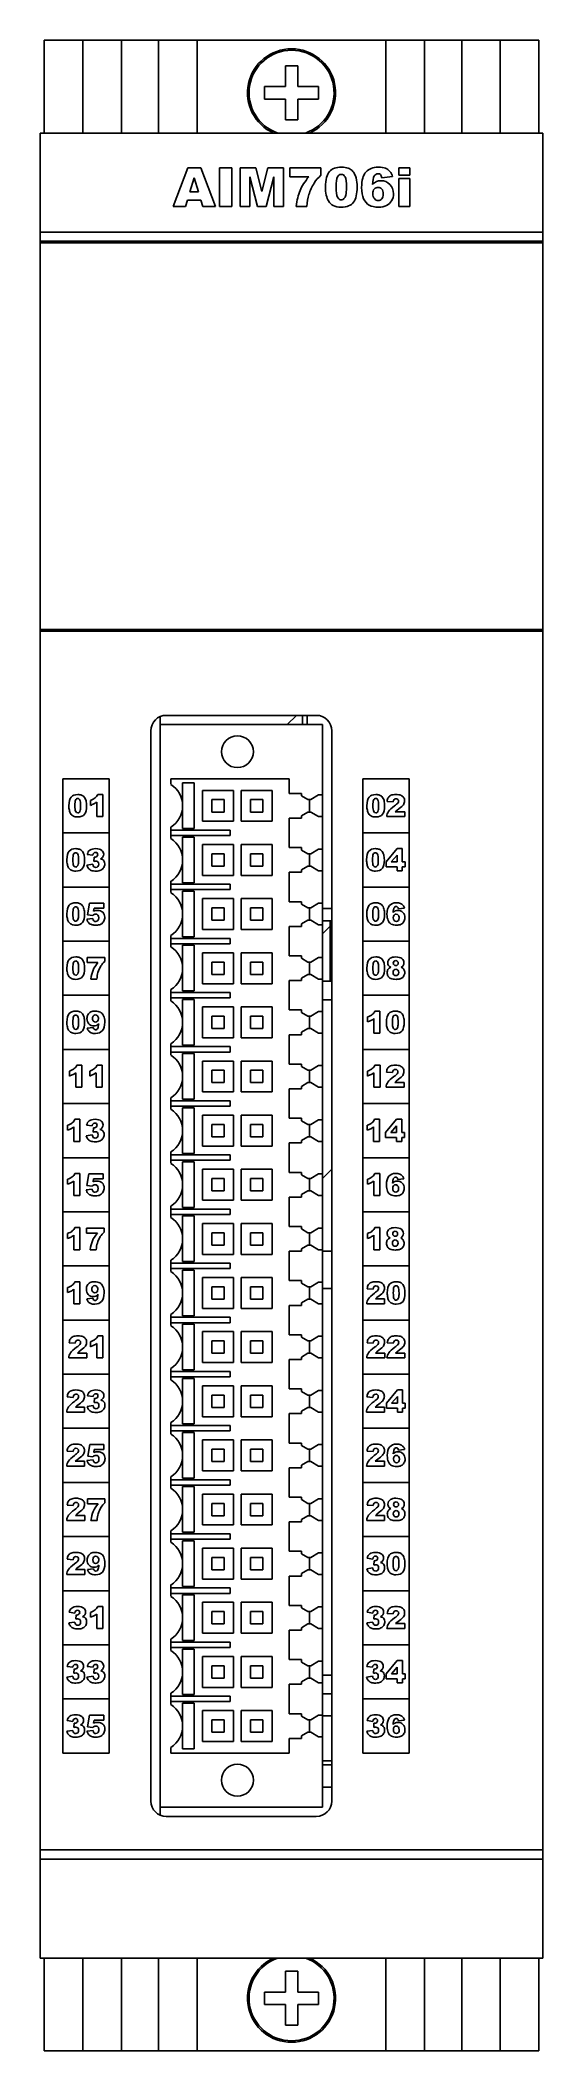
# Model space of a CAD drawing. Header units: millimetres. Extents: x 110 to 143, y 36 to 166.
import ezdxf

# ---------------------------------------------------------------- set-up
doc = ezdxf.new("R2010")
doc.units = ezdxf.units.MM
doc.header["$LTSCALE"] = 16.335
doc.layers.get('0').update_dxf_attribs({"linetype": 'CONTINUOUS'})

msp = doc.modelspace()

# ---------------------------------------------------------------- linework, layer by layer
at = {"linetype": 'Continuous'}
for p, q in [((110.5, 165.95), (110.5, 159.95)), ((142.5, 165.95), (110.5, 165.95)), ((113, 165.95), (113, 159.95)), ((115.5, 165.95), (115.5, 159.95)), ((117.9, 165.95), (117.9, 159.95)), ((120.4, 165.95), (120.4, 159.95)), ((132.6, 165.95), (132.6, 159.95)), ((135.1, 165.95), (135.1, 159.95)), ((137.5, 165.95), (137.5, 159.95)), ((140, 165.95), (140, 159.95)), ((142.5, 165.95), (142.5, 159.95)), ((126.1, 162.95), (126.1, 164.3)), ((126.1, 164.3), (126.9, 164.3)), ((126.9, 164.3), (126.9, 162.95)), ((124.75, 162.95), (124.75, 162.15)), ((124.75, 162.95), (126.1, 162.95)), ((126.9, 162.95), (128.25, 162.95)), ((128.25, 162.15), (128.25, 162.95)), ((124.75, 162.15), (126.1, 162.15)), ((126.1, 160.8), (126.1, 162.15)), ((126.9, 160.8), (126.9, 162.15)), ((128.25, 162.15), (126.9, 162.15)), ((110.25, 152.85), (110.25, 159.95)), ((142.75, 159.95), (110.25, 159.95)), ((126.9, 160.8), (126.1, 160.8)), ((142.75, 152.85), (142.75, 159.95)), ((119.79, 157.7), (118.85, 155.2)), ((120.64, 157.7), (119.79, 157.7)), ((121.58, 155.2), (120.64, 157.7)), ((121.85, 157.7), (121.85, 155.2)), ((122.63, 157.7), (121.85, 157.7)), ((122.63, 155.2), (122.63, 157.7)), ((123.17, 157.7), (123.17, 155.2)), ((124.19, 157.7), (123.17, 157.7)), ((124.58, 156.18), (124.19, 157.7)), ((124.97, 157.7), (124.58, 156.18)), ((125.98, 157.7), (124.97, 157.7)), ((125.98, 155.2), (125.98, 157.7)), ((126.38, 157.7), (126.38, 157.12)), ((128.4, 157.7), (126.38, 157.7)), ((128.4, 157.23), (128.4, 157.7)), ((133.44, 157.7), (133.44, 157.23)), ((134.14, 157.7), (133.44, 157.7)), ((134.14, 157.23), (134.14, 157.7)), ((119.93, 156.16), (120.2, 157.05)), ((120.48, 156.16), (119.93, 156.16)), ((120.2, 157.05), (120.48, 156.16)), ((123.8, 155.2), (123.8, 157.11)), ((123.8, 157.11), (124.29, 155.2)), ((124.86, 155.2), (125.35, 157.11)), ((125.35, 157.11), (125.35, 155.2)), ((126.38, 157.12), (127.61, 157.12)), ((132.34, 157.05), (133.03, 157.14)), ((133.44, 157.23), (134.14, 157.23)), ((133.44, 157.01), (133.44, 155.2)), ((134.14, 157.01), (133.44, 157.01)), ((134.14, 155.2), (134.14, 157.01)), ((118.85, 155.2), (119.64, 155.2)), ((119.64, 155.2), (119.76, 155.62)), ((119.76, 155.62), (120.64, 155.62)), ((120.64, 155.62), (120.77, 155.2)), ((120.77, 155.2), (121.58, 155.2)), ((121.85, 155.2), (122.63, 155.2)), ((123.17, 155.2), (123.8, 155.2)), ((124.29, 155.2), (124.86, 155.2)), ((125.35, 155.2), (125.98, 155.2)), ((126.8, 155.2), (127.49, 155.2)), ((133.44, 155.2), (134.14, 155.2)), ((142.75, 153.55), (110.25, 153.55)), ((110.25, 152.95), (142.75, 152.95)), ((110.25, 152.85), (110.25, 127.85)), ((142.75, 152.85), (110.25, 152.85)), ((125.95, 152.85), (126.05, 152.95)), ((141.76, 152.85), (141.86, 152.95)), ((142.75, 127.85), (142.75, 152.85)), ((110.25, 41.95), (110.25, 127.85)), ((110.25, 127.85), (142.75, 127.85)), ((110.25, 127.75), (142.75, 127.75)), ((116.66, 127.75), (116.76, 127.85)), ((132.46, 127.75), (132.56, 127.85)), ((142.75, 41.95), (142.75, 127.85)), ((118, 122.22), (118, 121.7)), ((128.1, 122.3), (118.4, 122.3)), ((126.22, 121.7), (126.82, 122.3)), ((127.2, 122.3), (127.2, 121.7)), ((127.5, 121.7), (127.5, 122.3)), ((117.4, 121.3), (117.4, 52.1)), ((118, 121.7), (118, 51.7)), ((128.5, 121.7), (118, 121.7)), ((128.5, 51.7), (128.5, 121.7)), ((129.1, 52.1), (129.1, 121.3)), ((111.7, 118.2), (111.7, 55.2)), ((114.7, 118.2), (111.7, 118.2)), ((114.29, 117.18), (113.97, 117.18)), ((114.29, 115.75), (114.29, 117.18)), ((114.7, 55.2), (114.7, 118.2)), ((118.7, 117.84), (118.7, 118.2)), ((118.7, 118.2), (126.35, 118.2)), ((119.45, 116.46), (119.45, 117.93)), ((119.45, 117.93), (120.2, 117.93)), ((120.2, 117.93), (120.2, 114.98)), ((120.75, 115.45), (120.75, 117.45)), ((122.75, 117.45), (120.75, 117.45)), ((122.75, 117.45), (122.75, 115.45)), ((123.25, 117.45), (123.25, 115.45)), ((125.25, 117.45), (123.25, 117.45)), ((125.25, 117.45), (125.25, 115.45)), ((126.35, 117.25), (126.35, 118.2)), ((126.35, 117.25), (127.15, 117.25)), ((127.15, 117.25), (127.15, 117.09)), ((127.15, 117.09), (127.55, 116.85)), ((127.75, 116.85), (128.25, 117.15)), ((128.25, 117.15), (128.5, 117.15)), ((131.1, 55.2), (131.1, 118.2)), ((131.1, 118.2), (134.1, 118.2)), ((134.1, 118.2), (134.1, 55.2)), ((113.49, 116.8), (113.49, 116.48)), ((113.9, 116.69), (113.9, 115.75)), ((113.9, 115.75), (114.29, 115.75)), ((119.45, 114.98), (119.45, 116.45)), ((121.35, 116.05), (121.35, 116.85)), ((121.35, 116.85), (122.15, 116.85)), ((122.15, 116.05), (121.35, 116.05)), ((122.15, 116.85), (122.15, 116.05)), ((123.85, 116.05), (123.85, 116.85)), ((123.85, 116.85), (124.65, 116.85)), ((124.65, 116.05), (123.85, 116.05)), ((124.65, 116.85), (124.65, 116.05)), ((127.55, 116.05), (127.15, 115.81)), ((127.15, 115.81), (127.15, 115.65)), ((127.55, 116.85), (127.75, 116.85)), ((127.75, 116.05), (127.55, 116.05)), ((127.65, 116.85), (127.65, 116.05)), ((128.25, 115.75), (127.75, 116.05)), ((128.5, 115.75), (128.25, 115.75)), ((132.65, 115.75), (133.82, 115.75)), ((132.68, 116.73), (133.07, 116.7)), ((133.3, 116.15), (133.21, 116.07)), ((133.82, 116.07), (133.21, 116.07)), ((133.46, 116.27), (133.3, 116.15)), ((133.82, 115.75), (133.82, 116.07)), ((111.7, 114.7), (114.7, 114.7)), ((118.7, 114.34), (118.7, 115.07)), ((118.7, 114.88), (122.52, 114.88)), ((122.52, 114.53), (118.7, 114.53)), ((120.2, 114.98), (119.45, 114.98)), ((119.45, 112.96), (119.45, 114.43)), ((119.45, 114.43), (120.2, 114.43)), ((120.2, 114.43), (120.2, 111.48)), ((122.75, 115.45), (120.75, 115.45)), ((122.52, 114.53), (122.52, 114.88)), ((125.25, 115.45), (123.25, 115.45)), ((126.35, 113.75), (126.35, 115.65)), ((127.15, 115.65), (126.35, 115.65)), ((131.1, 114.7), (134.1, 114.7)), ((113.29, 113.31), (113.65, 113.25)), ((113.74, 113.14), (113.72, 112.86)), ((113.74, 113.14), (113.79, 113.13)), ((120.75, 111.95), (120.75, 113.95)), ((122.75, 113.95), (120.75, 113.95)), ((121.35, 112.55), (121.35, 113.35)), ((121.35, 113.35), (122.15, 113.35)), ((122.15, 113.35), (122.15, 112.55)), ((122.75, 113.95), (122.75, 111.95)), ((123.25, 113.95), (123.25, 111.95)), ((125.25, 113.95), (123.25, 113.95)), ((123.85, 112.55), (123.85, 113.35)), ((123.85, 113.35), (124.65, 113.35)), ((124.65, 113.35), (124.65, 112.55)), ((125.25, 113.95), (125.25, 111.95)), ((126.35, 113.75), (127.15, 113.75)), ((127.15, 113.75), (127.15, 113.59)), ((127.15, 113.59), (127.55, 113.35)), ((127.55, 113.35), (127.75, 113.35)), ((127.65, 113.35), (127.65, 112.55)), ((127.75, 113.35), (128.25, 113.65)), ((128.25, 113.65), (128.5, 113.65)), ((133.32, 113.68), (132.62, 112.83)), ((132.95, 112.82), (133.32, 113.26)), ((133.66, 113.68), (133.32, 113.68)), ((133.32, 113.26), (133.32, 112.82)), ((133.66, 112.82), (133.66, 113.68)), ((113.65, 112.67), (113.26, 112.62)), ((119.45, 111.48), (119.45, 112.95)), ((122.75, 111.95), (120.75, 111.95)), ((122.15, 112.55), (121.35, 112.55)), ((125.25, 111.95), (123.25, 111.95)), ((124.65, 112.55), (123.85, 112.55)), ((126.35, 110.25), (126.35, 112.15)), ((127.15, 112.15), (126.35, 112.15)), ((127.55, 112.55), (127.15, 112.31)), ((127.15, 112.31), (127.15, 112.15)), ((127.75, 112.55), (127.55, 112.55)), ((128.25, 112.25), (127.75, 112.55)), ((128.5, 112.25), (128.25, 112.25)), ((132.62, 112.83), (132.62, 112.51)), ((132.62, 112.51), (133.32, 112.51)), ((133.32, 112.82), (132.95, 112.82)), ((133.32, 112.51), (133.32, 112.25)), ((133.32, 112.25), (133.66, 112.25)), ((133.84, 112.82), (133.66, 112.82)), ((133.66, 112.25), (133.66, 112.51)), ((133.66, 112.51), (133.84, 112.51)), ((133.84, 112.51), (133.84, 112.82)), ((114.7, 111.2), (111.7, 111.2)), ((118.7, 110.84), (118.7, 111.57)), ((118.7, 111.38), (122.52, 111.38)), ((122.52, 111.03), (118.7, 111.03)), ((120.2, 111.48), (119.45, 111.48)), ((119.45, 109.46), (119.45, 110.93)), ((119.45, 110.93), (120.2, 110.93)), ((120.2, 110.93), (120.2, 107.98)), ((122.52, 111.03), (122.52, 111.38)), ((134.1, 111.2), (131.1, 111.2)), ((113.43, 110.15), (113.31, 109.4)), ((113.31, 109.4), (113.64, 109.35)), ((114.36, 110.15), (113.43, 110.15)), ((113.7, 109.63), (113.73, 109.84)), ((113.73, 109.84), (114.36, 109.84)), ((114.36, 109.84), (114.36, 110.15)), ((119.45, 107.98), (119.45, 109.45)), ((120.75, 108.45), (120.75, 110.45)), ((122.75, 110.45), (120.75, 110.45)), ((121.35, 109.05), (121.35, 109.85)), ((121.35, 109.85), (122.15, 109.85)), ((122.15, 109.85), (122.15, 109.05)), ((122.75, 110.45), (122.75, 108.45)), ((123.25, 110.45), (123.25, 108.45)), ((125.25, 110.45), (123.25, 110.45)), ((123.85, 109.05), (123.85, 109.85)), ((123.85, 109.85), (124.65, 109.85)), ((124.65, 109.85), (124.65, 109.05)), ((125.25, 110.45), (125.25, 108.45)), ((126.35, 110.25), (127.15, 110.25)), ((127.15, 110.25), (127.15, 110.09)), ((127.15, 110.09), (127.55, 109.85)), ((127.55, 109.85), (127.75, 109.85)), ((127.65, 109.85), (127.65, 109.05)), ((127.75, 109.85), (128.25, 110.15)), ((128.25, 110.15), (128.5, 110.15)), ((129.1, 109.81), (128.5, 109.81)), ((133.41, 109.79), (133.8, 109.84)), ((113.65, 109.16), (113.26, 109.12)), ((118.7, 107.34), (118.7, 108.07)), ((120.2, 107.98), (119.45, 107.98)), ((122.75, 108.45), (120.75, 108.45)), ((122.15, 109.05), (121.35, 109.05)), ((125.25, 108.45), (123.25, 108.45)), ((124.65, 109.05), (123.85, 109.05)), ((126.35, 106.75), (126.35, 108.65)), ((127.15, 108.65), (126.35, 108.65)), ((127.55, 109.05), (127.15, 108.81)), ((127.15, 108.81), (127.15, 108.65)), ((127.75, 109.05), (127.55, 109.05)), ((128.25, 108.75), (127.75, 109.05)), ((128.5, 108.75), (128.25, 108.75)), ((128.5, 109.01), (129.1, 109.01)), ((128.5, 108.17), (129, 108.67)), ((129, 105.11), (129, 109.01)), ((111.7, 107.7), (114.7, 107.7)), ((113.28, 106.65), (113.28, 106.32)), ((114.42, 106.65), (113.28, 106.65)), ((114.42, 106.39), (114.42, 106.65)), ((118.7, 107.88), (122.52, 107.88)), ((122.52, 107.53), (118.7, 107.53)), ((119.45, 105.96), (119.45, 107.43)), ((119.45, 107.43), (120.2, 107.43)), ((120.2, 107.43), (120.2, 104.48)), ((120.75, 104.95), (120.75, 106.95)), ((122.75, 106.95), (120.75, 106.95)), ((122.52, 107.53), (122.52, 107.88)), ((122.75, 106.95), (122.75, 104.95)), ((123.25, 106.95), (123.25, 104.95)), ((125.25, 106.95), (123.25, 106.95)), ((125.25, 106.95), (125.25, 104.95)), ((126.35, 106.75), (127.15, 106.75)), ((127.15, 106.75), (127.15, 106.59)), ((127.75, 106.35), (128.25, 106.65)), ((128.25, 106.65), (128.5, 106.65)), ((131.1, 107.7), (134.1, 107.7)), ((113.28, 106.32), (113.98, 106.32)), ((119.45, 104.48), (119.45, 105.95)), ((121.35, 105.55), (121.35, 106.35)), ((121.35, 106.35), (122.15, 106.35)), ((122.15, 105.55), (121.35, 105.55)), ((122.15, 106.35), (122.15, 105.55)), ((123.85, 105.55), (123.85, 106.35)), ((123.85, 106.35), (124.65, 106.35)), ((124.65, 105.55), (123.85, 105.55)), ((124.65, 106.35), (124.65, 105.55)), ((127.15, 106.59), (127.55, 106.35)), ((127.55, 105.55), (127.15, 105.31)), ((127.15, 105.31), (127.15, 105.15)), ((127.55, 106.35), (127.75, 106.35)), ((127.75, 105.55), (127.55, 105.55)), ((127.65, 106.35), (127.65, 105.55)), ((128.25, 105.25), (127.75, 105.55)), ((114.7, 104.2), (111.7, 104.2)), ((113.52, 105.25), (113.91, 105.25)), ((118.7, 103.84), (118.7, 104.57)), ((118.7, 104.38), (122.52, 104.38)), ((122.52, 104.03), (118.7, 104.03)), ((120.2, 104.48), (119.45, 104.48)), ((122.75, 104.95), (120.75, 104.95)), ((122.52, 104.03), (122.52, 104.38)), ((125.25, 104.95), (123.25, 104.95)), ((126.35, 103.25), (126.35, 105.15)), ((127.15, 105.15), (126.35, 105.15)), ((128.5, 105.25), (128.25, 105.25)), ((128.5, 105.11), (129.1, 105.11)), ((134.1, 104.2), (131.1, 104.2)), ((119.45, 102.46), (119.45, 103.93)), ((119.45, 103.93), (120.2, 103.93)), ((120.2, 103.93), (120.2, 100.98)), ((120.75, 101.45), (120.75, 103.45)), ((122.75, 103.45), (120.75, 103.45)), ((121.35, 102.05), (121.35, 102.85)), ((121.35, 102.85), (122.15, 102.85)), ((122.15, 102.85), (122.15, 102.05)), ((122.75, 103.45), (122.75, 101.45)), ((123.25, 103.45), (123.25, 101.45)), ((125.25, 103.45), (123.25, 103.45)), ((123.85, 102.05), (123.85, 102.85)), ((123.85, 102.85), (124.65, 102.85)), ((124.65, 102.85), (124.65, 102.05)), ((125.25, 103.45), (125.25, 101.45)), ((126.35, 103.25), (127.15, 103.25)), ((127.15, 103.25), (127.15, 103.09)), ((127.15, 103.09), (127.55, 102.85)), ((127.55, 102.85), (127.75, 102.85)), ((127.65, 102.85), (127.65, 102.05)), ((127.75, 102.85), (128.25, 103.15)), ((128.25, 103.15), (128.5, 103.15)), ((128.5, 103.9), (129.1, 103.9)), ((131.41, 102.8), (131.41, 102.48)), ((132.21, 103.18), (131.89, 103.18)), ((132.21, 101.75), (132.21, 103.18)), ((113.68, 102.12), (113.29, 102.07)), ((119.45, 100.98), (119.45, 102.45)), ((122.75, 101.45), (120.75, 101.45)), ((122.15, 102.05), (121.35, 102.05)), ((125.25, 101.45), (123.25, 101.45)), ((124.65, 102.05), (123.85, 102.05)), ((126.35, 99.75), (126.35, 101.65)), ((127.15, 101.65), (126.35, 101.65)), ((127.55, 102.05), (127.15, 101.81)), ((127.15, 101.81), (127.15, 101.65)), ((127.75, 102.05), (127.55, 102.05)), ((128.25, 101.75), (127.75, 102.05)), ((128.5, 101.75), (128.25, 101.75)), ((131.82, 102.69), (131.82, 101.75)), ((131.82, 101.75), (132.21, 101.75)), ((111.7, 100.7), (114.7, 100.7)), ((118.7, 100.34), (118.7, 101.07)), ((118.7, 100.88), (122.52, 100.88)), ((122.52, 100.53), (118.7, 100.53)), ((120.2, 100.98), (119.45, 100.98)), ((119.45, 98.96), (119.45, 100.43)), ((119.45, 100.43), (120.2, 100.43)), ((120.2, 100.43), (120.2, 97.48)), ((122.52, 100.53), (122.52, 100.88)), ((131.1, 100.7), (134.1, 100.7)), ((112.14, 99.3), (112.14, 98.98)), ((112.55, 99.19), (112.55, 98.25)), ((112.94, 99.68), (112.62, 99.68)), ((112.94, 98.25), (112.94, 99.68)), ((113.45, 99.3), (113.45, 98.98)), ((113.86, 99.19), (113.86, 98.25)), ((114.25, 99.68), (113.93, 99.68)), ((114.25, 98.25), (114.25, 99.68)), ((119.45, 97.48), (119.45, 98.95)), ((120.75, 97.95), (120.75, 99.95)), ((122.75, 99.95), (120.75, 99.95)), ((121.35, 98.55), (121.35, 99.35)), ((121.35, 99.35), (122.15, 99.35)), ((122.15, 99.35), (122.15, 98.55)), ((122.75, 99.95), (122.75, 97.95)), ((123.25, 99.95), (123.25, 97.95)), ((125.25, 99.95), (123.25, 99.95)), ((123.85, 98.55), (123.85, 99.35)), ((123.85, 99.35), (124.65, 99.35)), ((124.65, 99.35), (124.65, 98.55)), ((125.25, 99.95), (125.25, 97.95)), ((126.35, 99.75), (127.15, 99.75)), ((127.15, 99.75), (127.15, 99.59)), ((127.15, 99.59), (127.55, 99.35)), ((127.55, 99.35), (127.75, 99.35)), ((127.65, 99.35), (127.65, 98.55)), ((127.75, 99.35), (128.25, 99.65)), ((128.25, 99.65), (128.5, 99.65)), ((131.41, 99.3), (131.41, 98.98)), ((131.82, 99.19), (131.82, 98.25)), ((132.22, 99.68), (131.89, 99.68)), ((132.22, 98.25), (132.22, 99.68)), ((132.64, 99.23), (133.03, 99.2)), ((112.55, 98.25), (112.94, 98.25)), ((113.86, 98.25), (114.25, 98.25)), ((118.7, 96.84), (118.7, 97.57)), ((122.75, 97.95), (120.75, 97.95)), ((122.15, 98.55), (121.35, 98.55)), ((125.25, 97.95), (123.25, 97.95)), ((124.65, 98.55), (123.85, 98.55)), ((126.35, 96.25), (126.35, 98.15)), ((127.15, 98.15), (126.35, 98.15)), ((127.55, 98.55), (127.15, 98.31)), ((127.15, 98.31), (127.15, 98.15)), ((127.75, 98.55), (127.55, 98.55)), ((128.25, 98.25), (127.75, 98.55)), ((128.5, 98.25), (128.25, 98.25)), ((131.82, 98.25), (132.22, 98.25)), ((132.61, 98.25), (133.78, 98.25)), ((133.26, 98.65), (133.17, 98.57)), ((133.78, 98.57), (133.17, 98.57)), ((133.42, 98.77), (133.26, 98.65)), ((133.78, 98.25), (133.78, 98.57)), ((114.7, 97.2), (111.7, 97.2)), ((118.7, 97.38), (122.52, 97.38)), ((122.52, 97.03), (118.7, 97.03)), ((120.2, 97.48), (119.45, 97.48)), ((119.45, 95.46), (119.45, 96.93)), ((119.45, 96.93), (120.2, 96.93)), ((120.2, 96.93), (120.2, 93.98)), ((120.75, 94.45), (120.75, 96.45)), ((122.75, 96.45), (120.75, 96.45)), ((122.52, 97.03), (122.52, 97.38)), ((122.75, 96.45), (122.75, 94.45)), ((123.25, 96.45), (123.25, 94.45)), ((125.25, 96.45), (123.25, 96.45)), ((125.25, 96.45), (125.25, 94.45)), ((126.35, 96.25), (127.15, 96.25)), ((127.15, 96.25), (127.15, 96.09)), ((134.1, 97.2), (131.1, 97.2)), ((112.01, 95.8), (112.01, 95.48)), ((112.42, 95.69), (112.42, 94.75)), ((112.81, 96.18), (112.49, 96.18)), ((112.81, 94.75), (112.81, 96.18)), ((113.61, 95.17), (113.22, 95.12)), ((113.25, 95.81), (113.61, 95.75)), ((113.7, 95.64), (113.68, 95.36)), ((113.7, 95.64), (113.75, 95.63)), ((119.45, 93.98), (119.45, 95.45)), ((121.35, 95.05), (121.35, 95.85)), ((121.35, 95.85), (122.15, 95.85)), ((122.15, 95.05), (121.35, 95.05)), ((122.15, 95.85), (122.15, 95.05)), ((123.85, 95.05), (123.85, 95.85)), ((123.85, 95.85), (124.65, 95.85)), ((124.65, 95.05), (123.85, 95.05)), ((124.65, 95.85), (124.65, 95.05)), ((127.15, 96.09), (127.55, 95.85)), ((127.55, 95.05), (127.15, 94.81)), ((127.55, 95.85), (127.75, 95.85)), ((127.75, 95.05), (127.55, 95.05)), ((127.65, 95.85), (127.65, 95.05)), ((127.75, 95.85), (128.25, 96.15)), ((128.25, 94.75), (127.75, 95.05)), ((128.25, 96.15), (128.5, 96.15)), ((131.39, 95.8), (131.39, 95.48)), ((131.8, 95.69), (131.8, 94.75)), ((132.19, 96.18), (131.87, 96.18)), ((132.19, 94.75), (132.19, 96.18)), ((133.29, 96.18), (132.58, 95.33)), ((132.58, 95.33), (132.58, 95.01)), ((132.58, 95.01), (133.29, 95.01)), ((132.91, 95.32), (133.29, 95.76)), ((133.29, 95.32), (132.91, 95.32)), ((133.62, 96.18), (133.29, 96.18)), ((133.29, 95.76), (133.29, 95.32)), ((133.29, 95.01), (133.29, 94.75)), ((133.62, 95.32), (133.62, 96.18)), ((133.8, 95.32), (133.62, 95.32)), ((133.62, 95.01), (133.8, 95.01)), ((133.62, 94.75), (133.62, 95.01)), ((133.8, 95.01), (133.8, 95.32)), ((111.7, 93.7), (114.7, 93.7)), ((112.42, 94.75), (112.81, 94.75)), ((118.7, 93.34), (118.7, 94.07)), ((118.7, 93.88), (122.52, 93.88)), ((120.2, 93.98), (119.45, 93.98)), ((122.75, 94.45), (120.75, 94.45)), ((122.52, 93.53), (122.52, 93.88)), ((125.25, 94.45), (123.25, 94.45)), ((127.15, 94.65), (126.35, 94.65)), ((126.35, 92.75), (126.35, 94.65)), ((127.15, 94.81), (127.15, 94.65)), ((128.5, 94.75), (128.25, 94.75)), ((131.1, 93.7), (134.1, 93.7)), ((131.8, 94.75), (132.19, 94.75)), ((133.29, 94.75), (133.62, 94.75)), ((112.01, 92.3), (112.01, 91.98)), ((112.81, 92.68), (112.49, 92.68)), ((112.81, 91.25), (112.81, 92.68)), ((113.39, 92.65), (113.27, 91.9)), ((114.32, 92.65), (113.39, 92.65)), ((113.66, 92.13), (113.69, 92.34)), ((113.69, 92.34), (114.32, 92.34)), ((114.32, 92.34), (114.32, 92.65)), ((122.52, 93.53), (118.7, 93.53)), ((119.45, 91.96), (119.45, 93.43)), ((119.45, 93.43), (120.2, 93.43)), ((120.2, 93.43), (120.2, 90.48)), ((120.75, 90.95), (120.75, 92.95)), ((122.75, 92.95), (120.75, 92.95)), ((121.35, 92.35), (122.15, 92.35)), ((121.35, 91.55), (121.35, 92.35)), ((122.15, 92.35), (122.15, 91.55)), ((122.75, 92.95), (122.75, 90.95)), ((123.25, 92.95), (123.25, 90.95)), ((125.25, 92.95), (123.25, 92.95)), ((123.85, 92.35), (124.65, 92.35)), ((123.85, 91.55), (123.85, 92.35)), ((124.65, 92.35), (124.65, 91.55)), ((125.25, 92.95), (125.25, 90.95)), ((126.35, 92.75), (127.15, 92.75)), ((127.15, 92.75), (127.15, 92.59)), ((127.15, 92.59), (127.55, 92.35)), ((127.55, 92.35), (127.75, 92.35)), ((127.65, 92.35), (127.65, 91.55)), ((127.75, 92.35), (128.25, 92.65)), ((128.25, 92.65), (128.5, 92.65)), ((128.5, 92.36), (129.1, 92.96)), ((131.41, 92.3), (131.41, 91.98)), ((132.21, 92.68), (131.89, 92.68)), ((132.21, 91.25), (132.21, 92.68)), ((133.37, 92.29), (133.76, 92.34)), ((112.42, 92.19), (112.42, 91.25)), ((112.42, 91.25), (112.81, 91.25)), ((113.61, 91.66), (113.22, 91.62)), ((113.27, 91.9), (113.6, 91.85)), ((119.45, 90.48), (119.45, 91.95)), ((122.15, 91.55), (121.35, 91.55)), ((124.65, 91.55), (123.85, 91.55)), ((127.15, 91.15), (126.35, 91.15)), ((126.35, 89.25), (126.35, 91.15)), ((127.55, 91.55), (127.15, 91.31)), ((127.15, 91.31), (127.15, 91.15)), ((127.75, 91.55), (127.55, 91.55)), ((128.25, 91.25), (127.75, 91.55)), ((128.5, 91.25), (128.25, 91.25)), ((131.81, 92.19), (131.81, 91.25)), ((131.81, 91.25), (132.21, 91.25)), ((114.7, 90.2), (111.7, 90.2)), ((118.7, 89.84), (118.7, 90.57)), ((118.7, 90.38), (122.52, 90.38)), ((122.52, 90.03), (118.7, 90.03)), ((120.2, 90.48), (119.45, 90.48)), ((119.45, 89.93), (120.2, 89.93)), ((119.45, 88.46), (119.45, 89.93)), ((120.2, 89.93), (120.2, 86.98)), ((122.75, 90.95), (120.75, 90.95)), ((122.52, 90.03), (122.52, 90.38)), ((125.25, 90.95), (123.25, 90.95)), ((134.1, 90.2), (131.1, 90.2)), ((112.01, 88.8), (112.01, 88.48)), ((112.42, 88.69), (112.42, 87.75)), ((112.81, 89.18), (112.49, 89.18)), ((112.81, 87.75), (112.81, 89.18)), ((113.24, 89.15), (113.24, 88.82)), ((114.38, 89.15), (113.24, 89.15)), ((113.24, 88.82), (113.94, 88.82)), ((114.38, 88.89), (114.38, 89.15)), ((119.45, 86.98), (119.45, 88.45)), ((122.75, 89.45), (120.75, 89.45)), ((120.75, 87.45), (120.75, 89.45)), ((121.35, 88.85), (122.15, 88.85)), ((121.35, 88.05), (121.35, 88.85)), ((122.15, 88.85), (122.15, 88.05)), ((122.75, 89.45), (122.75, 87.45)), ((125.25, 89.45), (123.25, 89.45)), ((123.25, 89.45), (123.25, 87.45)), ((123.85, 88.85), (124.65, 88.85)), ((123.85, 88.05), (123.85, 88.85)), ((124.65, 88.85), (124.65, 88.05)), ((125.25, 89.45), (125.25, 87.45)), ((126.35, 89.25), (127.15, 89.25)), ((127.15, 89.25), (127.15, 89.09)), ((127.15, 89.09), (127.55, 88.85)), ((127.55, 88.85), (127.75, 88.85)), ((127.65, 88.85), (127.65, 88.05)), ((127.75, 88.85), (128.25, 89.15)), ((128.25, 89.15), (128.5, 89.15)), ((131.41, 88.8), (131.41, 88.48)), ((131.82, 88.69), (131.82, 87.75)), ((132.21, 89.18), (131.89, 89.18)), ((132.21, 87.75), (132.21, 89.18)), ((112.42, 87.75), (112.81, 87.75)), ((113.48, 87.75), (113.87, 87.75)), ((122.75, 87.45), (120.75, 87.45)), ((122.15, 88.05), (121.35, 88.05)), ((125.25, 87.45), (123.25, 87.45)), ((124.65, 88.05), (123.85, 88.05)), ((127.15, 87.65), (126.35, 87.65)), ((126.35, 85.75), (126.35, 87.65)), ((127.55, 88.05), (127.15, 87.81)), ((127.15, 87.81), (127.15, 87.65)), ((127.75, 88.05), (127.55, 88.05)), ((128.25, 87.75), (127.75, 88.05)), ((128.5, 87.75), (128.25, 87.75)), ((128.5, 87.65), (129.1, 87.65)), ((128.5, 87.65), (129.1, 87.65)), ((131.82, 87.75), (132.21, 87.75)), ((114.7, 86.7), (111.7, 86.7)), ((118.7, 86.34), (118.7, 87.07)), ((118.7, 86.88), (122.52, 86.88)), ((122.52, 86.53), (118.7, 86.53)), ((120.2, 86.98), (119.45, 86.98)), ((119.45, 86.43), (120.2, 86.43)), ((119.45, 84.96), (119.45, 86.43)), ((120.2, 86.43), (120.2, 83.48)), ((122.75, 85.95), (120.75, 85.95)), ((120.75, 83.95), (120.75, 85.95)), ((122.52, 86.53), (122.52, 86.88)), ((122.75, 85.95), (122.75, 83.95)), ((125.25, 85.95), (123.25, 85.95)), ((123.25, 85.95), (123.25, 83.95)), ((125.25, 85.95), (125.25, 83.95)), ((134.1, 86.7), (131.1, 86.7)), ((112.01, 85.3), (112.01, 84.98)), ((112.42, 85.19), (112.42, 84.25)), ((112.81, 85.68), (112.49, 85.68)), ((112.81, 84.25), (112.81, 85.68)), ((113.64, 84.62), (113.26, 84.57)), ((119.45, 83.48), (119.45, 84.95)), ((121.35, 85.35), (122.15, 85.35)), ((121.35, 84.55), (121.35, 85.35)), ((122.15, 84.55), (121.35, 84.55)), ((122.15, 85.35), (122.15, 84.55)), ((123.85, 85.35), (124.65, 85.35)), ((123.85, 84.55), (123.85, 85.35)), ((124.65, 84.55), (123.85, 84.55)), ((124.65, 85.35), (124.65, 84.55)), ((126.35, 85.75), (127.15, 85.75)), ((127.15, 85.75), (127.15, 85.59)), ((127.15, 85.59), (127.55, 85.35)), ((127.55, 84.55), (127.15, 84.31)), ((127.55, 85.35), (127.75, 85.35)), ((127.75, 84.55), (127.55, 84.55)), ((127.65, 85.35), (127.65, 84.55)), ((127.75, 85.35), (128.25, 85.65)), ((128.25, 84.25), (127.75, 84.55)), ((128.25, 85.65), (128.5, 85.65)), ((128.5, 85.25), (129.1, 85.25)), ((128.5, 85.25), (129.1, 85.25)), ((131.39, 85.23), (131.78, 85.2)), ((132.01, 84.65), (131.92, 84.57)), ((132.52, 84.57), (131.92, 84.57)), ((132.17, 84.77), (132.01, 84.65)), ((132.52, 84.25), (132.52, 84.57)), ((111.7, 83.2), (114.7, 83.2)), ((112.42, 84.25), (112.81, 84.25)), ((118.7, 82.84), (118.7, 83.57)), ((118.7, 83.38), (122.52, 83.38)), ((120.2, 83.48), (119.45, 83.48)), ((122.75, 83.95), (120.75, 83.95)), ((122.52, 83.03), (122.52, 83.38)), ((125.25, 83.95), (123.25, 83.95)), ((127.15, 84.15), (126.35, 84.15)), ((126.35, 82.25), (126.35, 84.15)), ((127.15, 84.31), (127.15, 84.15)), ((128.5, 84.25), (128.25, 84.25)), ((131.1, 83.2), (134.1, 83.2)), ((131.36, 84.25), (132.52, 84.25)), ((114.3, 82.18), (113.98, 82.18)), ((114.3, 80.75), (114.3, 82.18)), ((122.52, 83.03), (118.7, 83.03)), ((119.45, 82.93), (120.2, 82.93)), ((119.45, 81.46), (119.45, 82.93)), ((120.2, 82.93), (120.2, 79.98)), ((122.75, 82.45), (120.75, 82.45)), ((120.75, 80.45), (120.75, 82.45)), ((122.75, 82.45), (122.75, 80.45)), ((125.25, 82.45), (123.25, 82.45)), ((123.25, 82.45), (123.25, 80.45)), ((125.25, 82.45), (125.25, 80.45)), ((126.35, 82.25), (127.15, 82.25)), ((127.15, 82.25), (127.15, 82.09)), ((127.15, 82.09), (127.55, 81.85)), ((127.75, 81.85), (128.25, 82.15)), ((128.25, 82.15), (128.5, 82.15)), ((112.09, 80.75), (113.26, 80.75)), ((112.12, 81.73), (112.51, 81.7)), ((112.74, 81.15), (112.65, 81.07)), ((113.26, 81.07), (112.65, 81.07)), ((112.9, 81.27), (112.74, 81.15)), ((113.26, 80.75), (113.26, 81.07)), ((113.5, 81.8), (113.5, 81.48)), ((113.91, 81.69), (113.91, 80.75)), ((113.91, 80.75), (114.3, 80.75)), ((119.45, 79.98), (119.45, 81.45)), ((121.35, 81.85), (122.15, 81.85)), ((121.35, 81.05), (121.35, 81.85)), ((122.15, 81.05), (121.35, 81.05)), ((122.15, 81.85), (122.15, 81.05)), ((123.85, 81.85), (124.65, 81.85)), ((123.85, 81.05), (123.85, 81.85)), ((124.65, 81.05), (123.85, 81.05)), ((124.65, 81.85), (124.65, 81.05)), ((127.15, 80.65), (126.35, 80.65)), ((126.35, 78.75), (126.35, 80.65)), ((127.55, 81.05), (127.15, 80.81)), ((127.15, 80.81), (127.15, 80.65)), ((127.55, 81.85), (127.75, 81.85)), ((127.75, 81.05), (127.55, 81.05)), ((127.65, 81.85), (127.65, 81.05)), ((128.25, 80.75), (127.75, 81.05)), ((128.5, 80.75), (128.25, 80.75)), ((131.36, 80.75), (132.53, 80.75)), ((131.39, 81.73), (131.78, 81.7)), ((132.01, 81.15), (131.92, 81.07)), ((132.53, 81.07), (131.92, 81.07)), ((132.17, 81.27), (132.01, 81.15)), ((132.53, 80.75), (132.53, 81.07)), ((132.66, 80.75), (133.83, 80.75)), ((132.69, 81.73), (133.08, 81.7)), ((133.32, 81.15), (133.22, 81.07)), ((133.83, 81.07), (133.22, 81.07)), ((133.47, 81.27), (133.32, 81.15)), ((133.83, 80.75), (133.83, 81.07)), ((114.7, 79.7), (111.7, 79.7)), ((118.7, 79.34), (118.7, 80.07)), ((118.7, 79.88), (122.52, 79.88)), ((122.52, 79.53), (118.7, 79.53)), ((120.2, 79.98), (119.45, 79.98)), ((119.45, 79.43), (120.2, 79.43)), ((119.45, 77.96), (119.45, 79.43)), ((120.2, 79.43), (120.2, 76.48)), ((122.75, 80.45), (120.75, 80.45)), ((122.52, 79.53), (122.52, 79.88)), ((125.25, 80.45), (123.25, 80.45)), ((134.1, 79.7), (131.1, 79.7)), ((111.99, 78.23), (112.38, 78.2)), ((113.3, 78.31), (113.67, 78.25)), ((113.75, 78.14), (113.73, 77.86)), ((113.75, 78.14), (113.8, 78.13)), ((122.75, 78.95), (120.75, 78.95)), ((120.75, 76.95), (120.75, 78.95)), ((121.35, 78.35), (122.15, 78.35)), ((121.35, 77.55), (121.35, 78.35)), ((122.15, 78.35), (122.15, 77.55)), ((122.75, 78.95), (122.75, 76.95)), ((125.25, 78.95), (123.25, 78.95)), ((123.25, 78.95), (123.25, 76.95)), ((123.85, 78.35), (124.65, 78.35)), ((123.85, 77.55), (123.85, 78.35)), ((124.65, 78.35), (124.65, 77.55)), ((125.25, 78.95), (125.25, 76.95)), ((126.35, 78.75), (127.15, 78.75)), ((127.15, 78.75), (127.15, 78.59)), ((127.15, 78.59), (127.55, 78.35)), ((127.55, 78.35), (127.75, 78.35)), ((127.65, 78.35), (127.65, 77.55)), ((127.75, 78.35), (128.25, 78.65)), ((128.25, 78.65), (128.5, 78.65)), ((131.37, 78.23), (131.76, 78.2)), ((133.34, 78.68), (132.63, 77.83)), ((132.96, 77.82), (133.34, 78.26)), ((133.68, 78.68), (133.34, 78.68)), ((133.34, 78.26), (133.34, 77.82)), ((133.68, 77.82), (133.68, 78.68)), ((111.96, 77.25), (113.12, 77.25)), ((112.61, 77.65), (112.52, 77.57)), ((113.12, 77.57), (112.52, 77.57)), ((112.77, 77.77), (112.61, 77.65)), ((113.12, 77.25), (113.12, 77.57)), ((113.67, 77.67), (113.28, 77.62)), ((119.45, 76.48), (119.45, 77.95)), ((122.75, 76.95), (120.75, 76.95)), ((122.15, 77.55), (121.35, 77.55)), ((125.25, 76.95), (123.25, 76.95)), ((124.65, 77.55), (123.85, 77.55)), ((127.15, 77.15), (126.35, 77.15)), ((126.35, 75.25), (126.35, 77.15)), ((127.55, 77.55), (127.15, 77.31)), ((127.15, 77.31), (127.15, 77.15)), ((127.75, 77.55), (127.55, 77.55)), ((128.25, 77.25), (127.75, 77.55)), ((128.5, 77.25), (128.25, 77.25)), ((131.34, 77.25), (132.5, 77.25)), ((131.99, 77.65), (131.9, 77.57)), ((132.5, 77.57), (131.9, 77.57)), ((132.15, 77.77), (131.99, 77.65)), ((132.5, 77.25), (132.5, 77.57)), ((132.63, 77.83), (132.63, 77.51)), ((132.63, 77.51), (133.34, 77.51)), ((133.34, 77.82), (132.96, 77.82)), ((133.34, 77.51), (133.34, 77.25)), ((133.34, 77.25), (133.68, 77.25)), ((133.85, 77.82), (133.68, 77.82)), ((133.68, 77.51), (133.85, 77.51)), ((133.68, 77.25), (133.68, 77.51)), ((133.85, 77.51), (133.85, 77.82)), ((111.7, 76.2), (114.7, 76.2)), ((118.7, 75.84), (118.7, 76.57)), ((118.7, 76.38), (122.52, 76.38)), ((122.52, 76.03), (118.7, 76.03)), ((120.2, 76.48), (119.45, 76.48)), ((119.45, 75.93), (120.2, 75.93)), ((119.45, 74.46), (119.45, 75.93)), ((120.2, 75.93), (120.2, 72.98)), ((122.75, 75.45), (120.75, 75.45)), ((120.75, 73.45), (120.75, 75.45)), ((122.52, 76.03), (122.52, 76.38)), ((122.75, 75.45), (122.75, 73.45)), ((125.25, 75.45), (123.25, 75.45)), ((123.25, 75.45), (123.25, 73.45)), ((125.25, 75.45), (125.25, 73.45)), ((131.1, 76.2), (134.1, 76.2)), ((111.98, 74.73), (112.37, 74.7)), ((112.61, 74.15), (112.51, 74.07)), ((112.76, 74.27), (112.61, 74.15)), ((113.67, 74.16), (113.27, 74.12)), ((113.45, 75.15), (113.32, 74.4)), ((113.32, 74.4), (113.65, 74.35)), ((114.37, 75.15), (113.45, 75.15)), ((113.71, 74.63), (113.74, 74.84)), ((113.74, 74.84), (114.37, 74.84)), ((114.37, 74.84), (114.37, 75.15)), ((119.45, 72.98), (119.45, 74.45)), ((121.35, 74.85), (122.15, 74.85)), ((121.35, 74.05), (121.35, 74.85)), ((122.15, 74.85), (122.15, 74.05)), ((123.85, 74.85), (124.65, 74.85)), ((123.85, 74.05), (123.85, 74.85)), ((124.65, 74.85), (124.65, 74.05)), ((126.35, 75.25), (127.15, 75.25)), ((127.15, 75.25), (127.15, 75.09)), ((127.15, 75.09), (127.55, 74.85)), ((127.55, 74.85), (127.75, 74.85)), ((127.65, 74.85), (127.65, 74.05)), ((127.75, 74.85), (128.25, 75.15)), ((128.25, 75.15), (128.5, 75.15)), ((131.38, 74.73), (131.77, 74.7)), ((132, 74.15), (131.91, 74.07)), ((132.16, 74.27), (132, 74.15)), ((133.42, 74.79), (133.81, 74.84)), ((111.96, 73.75), (113.12, 73.75)), ((113.12, 74.07), (112.51, 74.07)), ((113.12, 73.75), (113.12, 74.07)), ((118.7, 72.34), (118.7, 73.07)), ((118.7, 72.88), (122.52, 72.88)), ((120.2, 72.98), (119.45, 72.98)), ((122.75, 73.45), (120.75, 73.45)), ((122.15, 74.05), (121.35, 74.05)), ((122.52, 72.53), (122.52, 72.88)), ((125.25, 73.45), (123.25, 73.45)), ((124.65, 74.05), (123.85, 74.05)), ((127.15, 73.65), (126.35, 73.65)), ((126.35, 71.75), (126.35, 73.65)), ((127.55, 74.05), (127.15, 73.81)), ((127.15, 73.81), (127.15, 73.65)), ((127.75, 74.05), (127.55, 74.05)), ((128.25, 73.75), (127.75, 74.05)), ((128.5, 73.75), (128.25, 73.75)), ((131.35, 73.75), (132.52, 73.75)), ((132.52, 74.07), (131.91, 74.07)), ((132.52, 73.75), (132.52, 74.07)), ((114.7, 72.7), (111.7, 72.7)), ((114.43, 71.65), (113.3, 71.65)), ((113.3, 71.65), (113.3, 71.32)), ((114.43, 71.39), (114.43, 71.65)), ((122.52, 72.53), (118.7, 72.53)), ((119.45, 72.43), (120.2, 72.43)), ((119.45, 70.96), (119.45, 72.43)), ((120.2, 72.43), (120.2, 69.48)), ((122.75, 71.95), (120.75, 71.95)), ((120.75, 69.95), (120.75, 71.95)), ((122.75, 71.95), (122.75, 69.95)), ((125.25, 71.95), (123.25, 71.95)), ((123.25, 71.95), (123.25, 69.95)), ((125.25, 71.95), (125.25, 69.95)), ((126.35, 71.75), (127.15, 71.75)), ((127.15, 71.75), (127.15, 71.59)), ((127.15, 71.59), (127.55, 71.35)), ((127.75, 71.35), (128.25, 71.65)), ((128.25, 71.65), (128.5, 71.65)), ((134.1, 72.7), (131.1, 72.7)), ((111.96, 70.25), (113.13, 70.25)), ((111.99, 71.23), (112.38, 71.2)), ((112.61, 70.65), (112.52, 70.57)), ((113.13, 70.57), (112.52, 70.57)), ((112.77, 70.77), (112.61, 70.65)), ((113.13, 70.25), (113.13, 70.57)), ((113.3, 71.32), (113.99, 71.32)), ((113.53, 70.25), (113.92, 70.25)), ((119.45, 69.48), (119.45, 70.95)), ((121.35, 71.35), (122.15, 71.35)), ((121.35, 70.55), (121.35, 71.35)), ((122.15, 70.55), (121.35, 70.55)), ((122.15, 71.35), (122.15, 70.55)), ((123.85, 71.35), (124.65, 71.35)), ((123.85, 70.55), (123.85, 71.35)), ((124.65, 70.55), (123.85, 70.55)), ((124.65, 71.35), (124.65, 70.55)), ((127.55, 70.55), (127.15, 70.31)), ((127.15, 70.31), (127.15, 70.15)), ((127.55, 71.35), (127.75, 71.35)), ((127.75, 70.55), (127.55, 70.55)), ((127.65, 71.35), (127.65, 70.55)), ((128.25, 70.25), (127.75, 70.55)), ((128.5, 70.25), (128.25, 70.25)), ((131.36, 70.25), (132.52, 70.25)), ((131.39, 71.23), (131.78, 71.2)), ((132.01, 70.65), (131.92, 70.57)), ((132.52, 70.57), (131.92, 70.57)), ((132.17, 70.77), (132.01, 70.65)), ((132.52, 70.25), (132.52, 70.57)), ((111.7, 69.2), (114.7, 69.2)), ((118.7, 68.84), (118.7, 69.57)), ((118.7, 69.38), (122.52, 69.38)), ((122.52, 69.03), (118.7, 69.03)), ((120.2, 69.48), (119.45, 69.48)), ((119.45, 68.93), (120.2, 68.93)), ((119.45, 67.46), (119.45, 68.93)), ((120.2, 68.93), (120.2, 65.98)), ((122.75, 69.95), (120.75, 69.95)), ((122.52, 69.03), (122.52, 69.38)), ((125.25, 69.95), (123.25, 69.95)), ((127.15, 70.15), (126.35, 70.15)), ((126.35, 68.25), (126.35, 70.15)), ((131.1, 69.2), (134.1, 69.2)), ((111.99, 67.73), (112.38, 67.7)), ((122.75, 68.45), (120.75, 68.45)), ((120.75, 66.45), (120.75, 68.45)), ((121.35, 67.85), (122.15, 67.85)), ((121.35, 67.05), (121.35, 67.85)), ((122.15, 67.85), (122.15, 67.05)), ((122.75, 68.45), (122.75, 66.45)), ((125.25, 68.45), (123.25, 68.45)), ((123.25, 68.45), (123.25, 66.45)), ((123.85, 67.85), (124.65, 67.85)), ((123.85, 67.05), (123.85, 67.85)), ((124.65, 67.85), (124.65, 67.05)), ((125.25, 68.45), (125.25, 66.45)), ((126.35, 68.25), (127.15, 68.25)), ((127.15, 68.25), (127.15, 68.09)), ((127.15, 68.09), (127.55, 67.85)), ((127.55, 67.85), (127.75, 67.85)), ((127.65, 67.85), (127.65, 67.05)), ((127.75, 67.85), (128.25, 68.15)), ((128.25, 68.15), (128.5, 68.15)), ((131.39, 67.81), (131.75, 67.75)), ((131.84, 67.64), (131.82, 67.36)), ((131.84, 67.64), (131.89, 67.63)), ((111.96, 66.75), (113.13, 66.75)), ((112.61, 67.15), (112.52, 67.07)), ((113.13, 67.07), (112.52, 67.07)), ((112.77, 67.27), (112.61, 67.15)), ((113.13, 66.75), (113.13, 67.07)), ((113.7, 67.12), (113.31, 67.07)), ((119.45, 65.98), (119.45, 67.45)), ((122.75, 66.45), (120.75, 66.45)), ((122.15, 67.05), (121.35, 67.05)), ((125.25, 66.45), (123.25, 66.45)), ((124.65, 67.05), (123.85, 67.05)), ((127.15, 66.65), (126.35, 66.65)), ((126.35, 64.75), (126.35, 66.65)), ((127.55, 67.05), (127.15, 66.81)), ((127.15, 66.81), (127.15, 66.65)), ((127.75, 67.05), (127.55, 67.05)), ((128.25, 66.75), (127.75, 67.05)), ((128.5, 66.75), (128.25, 66.75)), ((131.75, 67.17), (131.37, 67.12)), ((114.7, 65.7), (111.7, 65.7)), ((118.7, 65.34), (118.7, 66.07)), ((118.7, 65.88), (122.52, 65.88)), ((122.52, 65.53), (118.7, 65.53)), ((120.2, 65.98), (119.45, 65.98)), ((119.45, 65.43), (120.2, 65.43)), ((119.45, 63.96), (119.45, 65.43)), ((120.2, 65.43), (120.2, 62.48)), ((122.52, 65.53), (122.52, 65.88)), ((134.1, 65.7), (131.1, 65.7)), ((112.12, 64.31), (112.49, 64.25)), ((112.57, 64.14), (112.55, 63.86)), ((112.57, 64.14), (112.62, 64.13)), ((113.49, 64.3), (113.49, 63.98)), ((113.9, 64.19), (113.9, 63.25)), ((114.29, 64.68), (113.97, 64.68)), ((114.29, 63.25), (114.29, 64.68)), ((119.45, 62.48), (119.45, 63.95)), ((122.75, 64.95), (120.75, 64.95)), ((120.75, 62.95), (120.75, 64.95)), ((121.35, 64.35), (122.15, 64.35)), ((121.35, 63.55), (121.35, 64.35)), ((122.15, 64.35), (122.15, 63.55)), ((122.75, 64.95), (122.75, 62.95)), ((125.25, 64.95), (123.25, 64.95)), ((123.25, 64.95), (123.25, 62.95)), ((123.85, 64.35), (124.65, 64.35)), ((123.85, 63.55), (123.85, 64.35)), ((124.65, 64.35), (124.65, 63.55)), ((125.25, 64.95), (125.25, 62.95)), ((126.35, 64.75), (127.15, 64.75)), ((127.15, 64.75), (127.15, 64.59)), ((127.15, 64.59), (127.55, 64.35)), ((127.55, 64.35), (127.75, 64.35)), ((127.65, 64.35), (127.65, 63.55)), ((127.75, 64.35), (128.25, 64.65)), ((128.25, 64.65), (128.5, 64.65)), ((131.39, 64.31), (131.76, 64.25)), ((131.84, 64.14), (131.82, 63.86)), ((131.84, 64.14), (131.89, 64.13)), ((132.68, 64.23), (133.07, 64.2)), ((133.47, 63.77), (133.31, 63.65)), ((112.49, 63.67), (112.1, 63.62)), ((113.9, 63.25), (114.29, 63.25)), ((118.7, 61.84), (118.7, 62.57)), ((120.2, 62.48), (119.45, 62.48)), ((122.75, 62.95), (120.75, 62.95)), ((122.15, 63.55), (121.35, 63.55)), ((125.25, 62.95), (123.25, 62.95)), ((124.65, 63.55), (123.85, 63.55)), ((127.15, 63.15), (126.35, 63.15)), ((126.35, 61.25), (126.35, 63.15)), ((127.55, 63.55), (127.15, 63.31)), ((127.15, 63.31), (127.15, 63.15)), ((127.75, 63.55), (127.55, 63.55)), ((128.25, 63.25), (127.75, 63.55)), ((128.5, 63.25), (128.25, 63.25)), ((131.76, 63.67), (131.37, 63.62)), ((132.66, 63.25), (133.82, 63.25)), ((133.31, 63.65), (133.22, 63.57)), ((133.82, 63.57), (133.22, 63.57)), ((133.82, 63.25), (133.82, 63.57)), ((111.7, 62.2), (114.7, 62.2)), ((118.7, 62.38), (122.52, 62.38)), ((122.52, 62.03), (118.7, 62.03)), ((119.45, 61.93), (120.2, 61.93)), ((119.45, 60.46), (119.45, 61.93)), ((120.2, 61.93), (120.2, 58.98)), ((122.75, 61.45), (120.75, 61.45)), ((120.75, 59.45), (120.75, 61.45)), ((122.52, 62.03), (122.52, 62.38)), ((122.75, 61.45), (122.75, 59.45)), ((125.25, 61.45), (123.25, 61.45)), ((123.25, 61.45), (123.25, 59.45)), ((125.25, 61.45), (125.25, 59.45)), ((126.35, 61.25), (127.15, 61.25)), ((127.15, 61.25), (127.15, 61.09)), ((127.75, 60.85), (128.25, 61.15)), ((128.25, 61.15), (128.5, 61.15)), ((131.1, 62.2), (134.1, 62.2)), ((133.33, 61.18), (132.62, 60.33)), ((133.67, 61.18), (133.33, 61.18)), ((133.67, 60.32), (133.67, 61.18)), ((112.35, 60.17), (111.97, 60.12)), ((111.99, 60.81), (112.35, 60.75)), ((112.44, 60.64), (112.42, 60.36)), ((112.44, 60.64), (112.49, 60.63)), ((113.66, 60.17), (113.27, 60.12)), ((113.29, 60.81), (113.66, 60.75)), ((113.74, 60.64), (113.72, 60.36)), ((113.74, 60.64), (113.79, 60.63)), ((119.45, 58.98), (119.45, 60.45)), ((121.35, 60.85), (122.15, 60.85)), ((121.35, 60.05), (121.35, 60.85)), ((122.15, 60.05), (121.35, 60.05)), ((122.15, 60.85), (122.15, 60.05)), ((123.85, 60.85), (124.65, 60.85)), ((123.85, 60.05), (123.85, 60.85)), ((124.65, 60.05), (123.85, 60.05)), ((124.65, 60.85), (124.65, 60.05)), ((127.15, 61.09), (127.55, 60.85)), ((127.55, 60.05), (127.15, 59.81)), ((127.15, 59.81), (127.15, 59.65)), ((127.55, 60.85), (127.75, 60.85)), ((127.75, 60.05), (127.55, 60.05)), ((127.65, 60.85), (127.65, 60.05)), ((128.25, 59.75), (127.75, 60.05)), ((129.1, 60.25), (128.5, 60.25)), ((129.1, 60.25), (128.5, 60.25)), ((131.73, 60.17), (131.35, 60.12)), ((131.37, 60.81), (131.73, 60.75)), ((131.82, 60.64), (131.8, 60.36)), ((131.82, 60.64), (131.87, 60.63)), ((132.62, 60.33), (132.62, 60.01)), ((132.62, 60.01), (133.33, 60.01)), ((132.96, 60.32), (133.33, 60.76)), ((133.33, 60.32), (132.96, 60.32)), ((133.33, 60.76), (133.33, 60.32)), ((133.33, 60.01), (133.33, 59.75)), ((133.85, 60.32), (133.67, 60.32)), ((133.67, 60.01), (133.85, 60.01)), ((133.67, 59.75), (133.67, 60.01)), ((133.85, 60.01), (133.85, 60.32)), ((114.7, 58.7), (111.7, 58.7)), ((118.7, 58.34), (118.7, 59.07)), ((118.7, 58.88), (122.52, 58.88)), ((122.52, 58.53), (118.7, 58.53)), ((120.2, 58.98), (119.45, 58.98)), ((122.75, 59.45), (120.75, 59.45)), ((122.52, 58.53), (122.52, 58.88)), ((125.25, 59.45), (123.25, 59.45)), ((127.15, 59.65), (126.35, 59.65)), ((126.35, 57.75), (126.35, 59.65)), ((128.5, 59.75), (128.25, 59.75)), ((128.5, 59.04), (129.1, 59.04)), ((134.1, 58.7), (131.1, 58.7)), ((133.33, 59.75), (133.67, 59.75)), ((111.98, 57.31), (112.35, 57.25)), ((113.44, 57.65), (113.31, 56.9)), ((114.36, 57.65), (113.44, 57.65)), ((113.7, 57.13), (113.74, 57.34)), ((113.74, 57.34), (114.36, 57.34)), ((114.36, 57.34), (114.36, 57.65)), ((119.45, 58.43), (120.2, 58.43)), ((119.45, 56.96), (119.45, 58.43)), ((120.2, 58.43), (120.2, 55.48)), ((122.75, 57.95), (120.75, 57.95)), ((120.75, 55.95), (120.75, 57.95)), ((121.35, 57.35), (122.15, 57.35)), ((121.35, 56.55), (121.35, 57.35)), ((122.15, 57.35), (122.15, 56.55)), ((122.75, 57.95), (122.75, 55.95)), ((125.25, 57.95), (123.25, 57.95)), ((123.25, 57.95), (123.25, 55.95)), ((123.85, 57.35), (124.65, 57.35)), ((123.85, 56.55), (123.85, 57.35)), ((124.65, 57.35), (124.65, 56.55)), ((125.25, 57.95), (125.25, 55.95)), ((126.35, 57.75), (127.15, 57.75)), ((127.15, 57.75), (127.15, 57.59)), ((127.15, 57.59), (127.55, 57.35)), ((127.55, 57.35), (127.75, 57.35)), ((127.65, 57.35), (127.65, 56.55)), ((127.75, 57.35), (128.25, 57.65)), ((128.25, 57.65), (128.5, 57.65)), ((128.5, 57.6), (129.1, 57.6)), ((131.38, 57.31), (131.75, 57.25)), ((133.42, 57.29), (133.8, 57.34)), ((112.35, 56.67), (111.96, 56.62)), ((112.44, 57.14), (112.42, 56.86)), ((112.44, 57.14), (112.49, 57.13)), ((113.66, 56.66), (113.26, 56.62)), ((113.31, 56.9), (113.65, 56.85)), ((119.45, 55.48), (119.45, 56.95)), ((122.75, 55.95), (120.75, 55.95)), ((122.15, 56.55), (121.35, 56.55)), ((125.25, 55.95), (123.25, 55.95)), ((124.65, 56.55), (123.85, 56.55)), ((127.15, 56.15), (126.35, 56.15)), ((126.35, 55.2), (126.35, 56.15)), ((127.55, 56.55), (127.15, 56.31)), ((127.15, 56.31), (127.15, 56.15)), ((127.75, 56.55), (127.55, 56.55)), ((128.25, 56.25), (127.75, 56.55)), ((128.5, 56.25), (128.25, 56.25)), ((131.75, 56.67), (131.36, 56.62)), ((131.83, 57.14), (131.81, 56.86)), ((131.83, 57.14), (131.88, 57.13)), ((111.7, 55.2), (114.7, 55.2)), ((118.7, 55.2), (118.7, 55.57)), ((118.7, 55.2), (126.35, 55.2)), ((120.2, 55.48), (119.45, 55.48)), ((128.5, 54.71), (129.1, 54.71)), ((134.1, 55.2), (131.1, 55.2)), ((129.1, 54.44), (128.5, 54.44)), ((129.1, 53), (128.5, 53)), ((128.5, 51.7), (118, 51.7)), ((118, 51.7), (118, 51.19)), ((118.4, 51.1), (128.1, 51.1)), ((142.75, 48.95), (110.25, 48.95)), ((142.75, 48.35), (110.25, 48.35)), ((142.75, 41.95), (110.25, 41.95)), ((110.5, 41.95), (110.5, 35.95)), ((113, 41.95), (113, 35.95)), ((115.5, 41.95), (115.5, 35.95)), ((117.9, 41.95), (117.9, 35.95)), ((120.4, 41.95), (120.4, 35.95)), ((132.6, 41.95), (132.6, 35.95)), ((135.1, 41.95), (135.1, 35.95)), ((137.5, 41.95), (137.5, 35.95)), ((140, 41.95), (140, 35.95)), ((142.5, 41.95), (142.5, 35.95)), ((126.1, 41.1), (126.9, 41.1)), ((126.1, 39.75), (126.1, 41.1)), ((126.9, 41.1), (126.9, 39.75)), ((124.75, 39.75), (126.1, 39.75)), ((124.75, 39.75), (124.75, 38.95)), ((126.9, 39.75), (128.25, 39.75)), ((128.25, 38.95), (128.25, 39.75)), ((124.75, 38.95), (126.1, 38.95)), ((126.1, 37.6), (126.1, 38.95)), ((128.25, 38.95), (126.9, 38.95)), ((126.9, 37.6), (126.9, 38.95)), ((126.9, 37.6), (126.1, 37.6)), ((142.5, 35.95), (110.5, 35.95))]:
    msp.add_line(p, q, dxfattribs=at)
for centre in [(123, 119.95), (123, 53.45)]:
    msp.add_circle(centre, 1.03, dxfattribs=at)
for centre, radius, start, end in [((126.5, 162.55), 2.85, 294.1365, 245.8635), ((126.5, 162.55), 2.75, 288.9617, 251.0383), ((112.05, 151.95), 1, 90, 115.6867), ((140.95, 151.95), 1, 64.3133, 90), ((112.05, 128.75), 1, 244.3133, 270), ((140.95, 128.75), 1, 270, 295.6867), ((118.4, 121.3), 1, 90, 180), ((128.1, 121.3), 1, 0, 90), ((117.8, 116.45), 1.65, 303.0557, 56.9443), ((117.8, 112.95), 1.65, 303.0557, 56.9443), ((117.8, 109.45), 1.65, 303.0557, 56.9443), ((117.8, 105.95), 1.65, 303.0557, 56.9443), ((133.26, 106.3), 1.07, 270.0061, 282.0044), ((117.8, 102.45), 1.65, 303.0557, 56.9443), ((117.8, 98.95), 1.65, 303.0557, 56.9443), ((117.8, 95.45), 1.65, 303.0557, 56.9443), ((117.8, 91.95), 1.65, 303.0557, 56.9443), ((117.8, 88.45), 1.65, 303.0557, 56.9443), ((133.22, 88.8), 1.07, 270.0061, 282.0044), ((117.8, 84.95), 1.65, 303.0557, 56.9443), ((117.8, 81.45), 1.65, 303.0557, 56.9443), ((117.8, 77.95), 1.65, 303.0557, 56.9443), ((117.8, 74.45), 1.65, 303.0557, 56.9443), ((117.8, 70.95), 1.65, 303.0557, 56.9443), ((133.27, 71.3), 1.07, 270.0061, 282.0044), ((117.8, 67.45), 1.65, 303.0557, 56.9443), ((117.8, 63.95), 1.65, 303.0557, 56.9443), ((117.8, 60.45), 1.65, 303.0557, 56.9443), ((117.8, 56.95), 1.65, 303.0557, 56.9443), ((118.4, 52.1), 1, 180, 270), ((128.1, 52.1), 1, 270, 0), ((126.5, 39.35), 2.85, 114.1365, 65.8635), ((126.5, 39.35), 2.75, 108.9617, 71.0383)]:
    msp.add_arc(centre, radius, start, end, dxfattribs=at)
for points in [[(128.95, 157.46), (128.78, 157.27), (128.69, 156.94), (128.69, 156.46)], [(129.73, 157.75), (129.38, 157.75), (129.12, 157.65), (128.95, 157.46)], [(130.15, 157.68), (130.04, 157.72), (129.9, 157.75), (129.73, 157.75)], [(130.41, 157.52), (130.34, 157.59), (130.25, 157.64), (130.15, 157.68)], [(130.57, 157.31), (130.53, 157.38), (130.48, 157.45), (130.41, 157.52)], [(130.67, 157.05), (130.64, 157.15), (130.61, 157.24), (130.57, 157.31)], [(131.31, 157.43), (131.12, 157.22), (131.03, 156.89), (131.03, 156.44)], [(132.1, 157.75), (131.76, 157.75), (131.5, 157.64), (131.31, 157.43)], [(131.83, 157.15), (131.89, 157.26), (131.98, 157.32), (132.09, 157.32)], [(132.09, 157.32), (132.15, 157.32), (132.21, 157.3), (132.25, 157.26)], [(132.57, 157.68), (132.46, 157.72), (132.3, 157.75), (132.1, 157.75)], [(132.86, 157.47), (132.78, 157.56), (132.69, 157.63), (132.57, 157.68)], [(133.03, 157.14), (132.99, 157.27), (132.93, 157.39), (132.86, 157.47)], [(127.05, 156.23), (126.94, 155.95), (126.85, 155.61), (126.8, 155.2)], [(127.61, 157.12), (127.36, 156.8), (127.17, 156.51), (127.05, 156.23)], [(127.62, 155.97), (127.7, 156.24), (127.82, 156.49), (127.96, 156.72)], [(127.96, 156.72), (128.08, 156.9), (128.23, 157.07), (128.4, 157.23)], [(128.69, 156.46), (128.69, 156.27), (128.71, 156.09), (128.74, 155.93)], [(129.38, 156.46), (129.38, 156.78), (129.41, 156.99), (129.46, 157.11)], [(129.47, 155.81), (129.41, 155.92), (129.38, 156.14), (129.38, 156.46)], [(129.46, 157.11), (129.51, 157.22), (129.59, 157.28), (129.71, 157.28)], [(129.71, 157.28), (129.82, 157.28), (129.9, 157.23), (129.96, 157.11)], [(129.96, 157.11), (130.02, 157), (130.05, 156.77), (130.05, 156.44)], [(130.05, 156.44), (130.05, 156.22), (130.03, 156.05), (130.01, 155.94)], [(130.51, 155.48), (130.66, 155.69), (130.74, 156.02), (130.74, 156.47)], [(130.74, 156.47), (130.74, 156.67), (130.71, 156.87), (130.67, 157.05)], [(131.03, 156.44), (131.03, 156.13), (131.07, 155.88), (131.16, 155.7)], [(131.73, 156.62), (131.75, 156.89), (131.78, 157.07), (131.83, 157.15)], [(131.99, 156.81), (131.9, 156.77), (131.81, 156.71), (131.73, 156.62)], [(131.75, 156.03), (131.75, 156.16), (131.79, 156.26), (131.85, 156.33)], [(131.86, 155.71), (131.79, 155.78), (131.75, 155.89), (131.75, 156.03)], [(131.85, 156.33), (131.92, 156.41), (132, 156.44), (132.1, 156.44)], [(132.29, 156.87), (132.17, 156.87), (132.07, 156.85), (131.99, 156.81)], [(132.1, 156.44), (132.19, 156.44), (132.27, 156.4), (132.33, 156.33)], [(132.25, 157.26), (132.29, 157.22), (132.32, 157.15), (132.34, 157.05)], [(132.85, 156.63), (132.7, 156.79), (132.51, 156.87), (132.29, 156.87)], [(132.33, 156.33), (132.4, 156.26), (132.43, 156.15), (132.43, 156.01)], [(132.43, 156.01), (132.43, 155.87), (132.4, 155.77), (132.34, 155.7)], [(133.09, 156.03), (133.09, 156.27), (133.01, 156.47), (132.85, 156.63)], [(132.97, 155.57), (133.05, 155.71), (133.09, 155.86), (133.09, 156.03)], [(127.49, 155.2), (127.51, 155.5), (127.56, 155.75), (127.62, 155.97)], [(128.74, 155.93), (128.78, 155.77), (128.82, 155.65), (128.88, 155.56)], [(128.88, 155.56), (128.97, 155.43), (129.07, 155.33), (129.2, 155.26)], [(129.2, 155.26), (129.33, 155.19), (129.5, 155.16), (129.71, 155.16)], [(129.71, 155.63), (129.6, 155.63), (129.52, 155.69), (129.47, 155.81)], [(129.89, 155.71), (129.84, 155.66), (129.78, 155.63), (129.71, 155.63)], [(129.71, 155.16), (130.09, 155.16), (130.35, 155.26), (130.51, 155.48)], [(130.01, 155.94), (129.98, 155.84), (129.94, 155.76), (129.89, 155.71)], [(131.16, 155.7), (131.25, 155.51), (131.37, 155.37), (131.52, 155.29)], [(131.52, 155.29), (131.67, 155.2), (131.88, 155.16), (132.13, 155.16)], [(132.11, 155.59), (132.01, 155.59), (131.92, 155.63), (131.86, 155.71)], [(132.34, 155.7), (132.27, 155.63), (132.2, 155.59), (132.11, 155.59)], [(132.13, 155.16), (132.33, 155.16), (132.51, 155.2), (132.64, 155.26)], [(132.64, 155.26), (132.78, 155.33), (132.89, 155.44), (132.97, 155.57)], [(112.1, 116.46), (112.1, 116.72), (112.15, 116.91), (112.25, 117.02)], [(112.25, 117.02), (112.34, 117.12), (112.49, 117.18), (112.68, 117.18)], [(112.68, 117.18), (112.78, 117.18), (112.86, 117.16), (112.92, 117.14)], [(112.92, 117.14), (112.98, 117.12), (113.03, 117.09), (113.06, 117.05)], [(113.06, 117.05), (113.1, 117.01), (113.13, 116.97), (113.15, 116.93)], [(113.8, 116.96), (113.87, 117.01), (113.92, 117.09), (113.97, 117.18)], [(131.37, 116.46), (131.37, 116.72), (131.42, 116.91), (131.52, 117.02)], [(131.52, 117.02), (131.61, 117.12), (131.76, 117.18), (131.96, 117.18)], [(131.96, 117.18), (132.05, 117.18), (132.13, 117.16), (132.19, 117.14)], [(132.19, 117.14), (132.25, 117.12), (132.3, 117.09), (132.34, 117.05)], [(132.34, 117.05), (132.37, 117.01), (132.4, 116.97), (132.43, 116.93)], [(132.76, 116.99), (132.8, 117.05), (132.86, 117.09), (132.93, 117.13)], [(132.93, 117.13), (133.01, 117.16), (133.11, 117.18), (133.24, 117.18)], [(133.24, 117.18), (133.38, 117.18), (133.49, 117.16), (133.56, 117.13)], [(133.56, 117.13), (133.64, 117.1), (133.7, 117.05), (133.74, 116.99)], [(112.13, 116.16), (112.11, 116.25), (112.1, 116.35), (112.1, 116.46)], [(112.21, 115.95), (112.18, 116), (112.15, 116.07), (112.13, 116.16)], [(112.39, 115.79), (112.32, 115.82), (112.26, 115.88), (112.21, 115.95)], [(112.67, 115.73), (112.56, 115.73), (112.46, 115.75), (112.39, 115.79)], [(112.53, 116.82), (112.5, 116.75), (112.49, 116.63), (112.49, 116.46)], [(112.49, 116.46), (112.49, 116.28), (112.5, 116.16), (112.54, 116.09)], [(112.67, 116.92), (112.61, 116.92), (112.56, 116.88), (112.53, 116.82)], [(112.54, 116.09), (112.57, 116.03), (112.61, 115.99), (112.67, 115.99)], [(112.81, 116.82), (112.78, 116.89), (112.73, 116.92), (112.67, 116.92)], [(112.67, 115.99), (112.71, 115.99), (112.75, 116.01), (112.78, 116.04)], [(113.12, 115.91), (113.03, 115.79), (112.88, 115.73), (112.67, 115.73)], [(112.78, 116.04), (112.8, 116.06), (112.83, 116.11), (112.84, 116.17)], [(112.86, 116.45), (112.86, 116.63), (112.84, 116.76), (112.81, 116.82)], [(112.84, 116.17), (112.85, 116.23), (112.86, 116.32), (112.86, 116.45)], [(113.25, 116.46), (113.25, 116.21), (113.2, 116.02), (113.12, 115.91)], [(113.15, 116.93), (113.18, 116.89), (113.19, 116.84), (113.21, 116.79)], [(113.21, 116.79), (113.23, 116.68), (113.25, 116.58), (113.25, 116.46)], [(113.49, 116.8), (113.62, 116.84), (113.72, 116.9), (113.8, 116.96)], [(113.71, 116.57), (113.65, 116.54), (113.58, 116.51), (113.49, 116.48)], [(113.9, 116.69), (113.83, 116.64), (113.77, 116.6), (113.71, 116.57)], [(131.4, 116.16), (131.38, 116.25), (131.37, 116.35), (131.37, 116.46)], [(131.48, 115.95), (131.45, 116), (131.42, 116.07), (131.4, 116.16)], [(131.66, 115.79), (131.59, 115.82), (131.53, 115.88), (131.48, 115.95)], [(131.95, 115.73), (131.83, 115.73), (131.73, 115.75), (131.66, 115.79)], [(131.8, 116.82), (131.77, 116.75), (131.76, 116.63), (131.76, 116.46)], [(131.76, 116.46), (131.76, 116.28), (131.78, 116.16), (131.81, 116.09)], [(131.94, 116.92), (131.88, 116.92), (131.83, 116.88), (131.8, 116.82)], [(131.81, 116.09), (131.84, 116.03), (131.88, 115.99), (131.94, 115.99)], [(132.08, 116.82), (132.05, 116.89), (132.01, 116.92), (131.94, 116.92)], [(131.94, 115.99), (131.98, 115.99), (132.02, 116.01), (132.05, 116.04)], [(132.39, 115.91), (132.3, 115.79), (132.16, 115.73), (131.95, 115.73)], [(132.05, 116.04), (132.08, 116.06), (132.1, 116.11), (132.11, 116.17)], [(132.13, 116.45), (132.13, 116.63), (132.12, 116.76), (132.08, 116.82)], [(132.11, 116.17), (132.12, 116.23), (132.13, 116.32), (132.13, 116.45)], [(132.52, 116.46), (132.52, 116.21), (132.48, 116.02), (132.39, 115.91)], [(132.43, 116.93), (132.45, 116.89), (132.47, 116.84), (132.48, 116.79)], [(132.48, 116.79), (132.51, 116.68), (132.52, 116.58), (132.52, 116.46)], [(132.65, 115.75), (132.66, 115.87), (132.7, 115.98), (132.77, 116.08)], [(132.68, 116.73), (132.69, 116.84), (132.72, 116.92), (132.76, 116.99)], [(132.77, 116.08), (132.84, 116.18), (132.97, 116.3), (133.15, 116.44)], [(133.13, 116.86), (133.1, 116.83), (133.08, 116.78), (133.07, 116.7)], [(133.25, 116.91), (133.2, 116.91), (133.16, 116.89), (133.13, 116.86)], [(133.15, 116.44), (133.27, 116.52), (133.34, 116.59), (133.37, 116.63)], [(133.37, 116.86), (133.34, 116.9), (133.3, 116.91), (133.25, 116.91)], [(133.42, 116.76), (133.42, 116.8), (133.4, 116.83), (133.37, 116.86)], [(133.37, 116.63), (133.4, 116.67), (133.42, 116.72), (133.42, 116.76)], [(133.73, 116.52), (133.68, 116.45), (133.59, 116.36), (133.46, 116.27)], [(133.81, 116.77), (133.81, 116.68), (133.78, 116.6), (133.73, 116.52)], [(133.74, 116.99), (133.79, 116.92), (133.81, 116.85), (133.81, 116.77)], [(111.97, 112.96), (111.97, 113.22), (112.02, 113.41), (112.11, 113.52)], [(112.11, 113.52), (112.21, 113.62), (112.36, 113.68), (112.55, 113.68)], [(112.4, 113.32), (112.37, 113.25), (112.36, 113.13), (112.36, 112.96)], [(112.54, 113.42), (112.47, 113.42), (112.43, 113.38), (112.4, 113.32)], [(112.68, 113.32), (112.65, 113.39), (112.6, 113.42), (112.54, 113.42)], [(112.55, 113.68), (112.65, 113.68), (112.72, 113.66), (112.78, 113.64)], [(112.73, 112.95), (112.73, 113.13), (112.71, 113.26), (112.68, 113.32)], [(112.78, 113.64), (112.84, 113.62), (112.89, 113.59), (112.93, 113.55)], [(112.93, 113.55), (112.97, 113.51), (113, 113.47), (113.02, 113.43)], [(113.02, 113.43), (113.04, 113.39), (113.06, 113.34), (113.08, 113.29)], [(113.08, 113.29), (113.1, 113.18), (113.12, 113.08), (113.12, 112.96)], [(113.29, 113.31), (113.32, 113.43), (113.37, 113.52), (113.46, 113.58)], [(113.46, 113.58), (113.55, 113.65), (113.67, 113.68), (113.83, 113.68)], [(113.71, 113.39), (113.68, 113.37), (113.66, 113.32), (113.65, 113.25)], [(113.82, 113.44), (113.78, 113.44), (113.74, 113.42), (113.71, 113.39)], [(113.79, 113.13), (113.84, 113.13), (113.88, 113.15), (113.91, 113.18)], [(113.93, 113.4), (113.9, 113.42), (113.87, 113.44), (113.82, 113.44)], [(113.83, 113.68), (114.01, 113.68), (114.14, 113.64), (114.23, 113.57)], [(113.91, 113.18), (113.95, 113.21), (113.97, 113.25), (113.97, 113.29)], [(113.97, 113.29), (113.97, 113.34), (113.95, 113.37), (113.93, 113.4)], [(114.3, 113.15), (114.27, 113.1), (114.22, 113.06), (114.15, 113.02)], [(114.23, 113.57), (114.31, 113.51), (114.35, 113.42), (114.35, 113.32)], [(114.35, 113.32), (114.35, 113.26), (114.33, 113.2), (114.3, 113.15)], [(131.35, 112.96), (131.35, 113.22), (131.4, 113.41), (131.5, 113.52)], [(131.5, 113.52), (131.59, 113.62), (131.74, 113.68), (131.93, 113.68)], [(131.78, 113.32), (131.75, 113.25), (131.74, 113.13), (131.74, 112.96)], [(131.92, 113.42), (131.86, 113.42), (131.81, 113.38), (131.78, 113.32)], [(132.06, 113.32), (132.03, 113.39), (131.98, 113.42), (131.92, 113.42)], [(131.93, 113.68), (132.03, 113.68), (132.1, 113.66), (132.17, 113.64)], [(132.11, 112.95), (132.11, 113.13), (132.09, 113.26), (132.06, 113.32)], [(132.17, 113.64), (132.23, 113.62), (132.28, 113.59), (132.31, 113.55)], [(132.31, 113.55), (132.35, 113.51), (132.38, 113.47), (132.4, 113.43)], [(132.4, 113.43), (132.43, 113.39), (132.44, 113.34), (132.46, 113.29)], [(132.46, 113.29), (132.48, 113.18), (132.5, 113.08), (132.5, 112.96)], [(112, 112.66), (111.98, 112.75), (111.97, 112.85), (111.97, 112.96)], [(112.08, 112.45), (112.04, 112.5), (112.02, 112.57), (112, 112.66)], [(112.26, 112.29), (112.18, 112.32), (112.12, 112.38), (112.08, 112.45)], [(112.54, 112.23), (112.42, 112.23), (112.33, 112.25), (112.26, 112.29)], [(112.36, 112.96), (112.36, 112.78), (112.37, 112.66), (112.4, 112.59)], [(112.4, 112.59), (112.44, 112.53), (112.48, 112.49), (112.54, 112.49)], [(112.54, 112.49), (112.58, 112.49), (112.61, 112.51), (112.64, 112.54)], [(112.99, 112.41), (112.9, 112.29), (112.75, 112.23), (112.54, 112.23)], [(112.64, 112.54), (112.67, 112.56), (112.69, 112.61), (112.71, 112.67)], [(112.71, 112.67), (112.72, 112.73), (112.73, 112.82), (112.73, 112.95)], [(113.12, 112.96), (113.12, 112.71), (113.07, 112.52), (112.99, 112.41)], [(113.37, 112.4), (113.33, 112.46), (113.29, 112.53), (113.26, 112.62)], [(113.55, 112.27), (113.48, 112.3), (113.42, 112.35), (113.37, 112.4)], [(113.86, 112.23), (113.73, 112.23), (113.63, 112.24), (113.55, 112.27)], [(113.65, 112.67), (113.67, 112.6), (113.69, 112.54), (113.72, 112.51)], [(113.84, 112.88), (113.81, 112.88), (113.77, 112.87), (113.72, 112.86)], [(113.72, 112.51), (113.76, 112.48), (113.8, 112.47), (113.85, 112.47)], [(113.98, 112.83), (113.94, 112.86), (113.9, 112.88), (113.84, 112.88)], [(113.85, 112.47), (113.9, 112.47), (113.94, 112.48), (113.98, 112.52)], [(114.17, 112.29), (114.09, 112.25), (113.99, 112.23), (113.86, 112.23)], [(114.03, 112.68), (114.03, 112.74), (114.01, 112.79), (113.98, 112.83)], [(113.98, 112.52), (114.01, 112.56), (114.03, 112.61), (114.03, 112.68)], [(114.15, 113.02), (114.2, 113.01), (114.24, 112.99), (114.27, 112.98)], [(114.36, 112.46), (114.31, 112.39), (114.25, 112.33), (114.17, 112.29)], [(114.27, 112.98), (114.32, 112.95), (114.36, 112.91), (114.38, 112.86)], [(114.42, 112.7), (114.42, 112.61), (114.4, 112.54), (114.36, 112.46)], [(114.38, 112.86), (114.41, 112.82), (114.42, 112.76), (114.42, 112.7)], [(131.38, 112.66), (131.36, 112.75), (131.35, 112.85), (131.35, 112.96)], [(131.46, 112.45), (131.42, 112.5), (131.4, 112.57), (131.38, 112.66)], [(131.64, 112.29), (131.56, 112.32), (131.5, 112.38), (131.46, 112.45)], [(131.92, 112.23), (131.8, 112.23), (131.71, 112.25), (131.64, 112.29)], [(131.74, 112.96), (131.74, 112.78), (131.75, 112.66), (131.78, 112.59)], [(131.78, 112.59), (131.82, 112.53), (131.86, 112.49), (131.92, 112.49)], [(131.92, 112.49), (131.96, 112.49), (132, 112.51), (132.02, 112.54)], [(132.37, 112.41), (132.28, 112.29), (132.13, 112.23), (131.92, 112.23)], [(132.02, 112.54), (132.05, 112.56), (132.07, 112.61), (132.09, 112.67)], [(132.09, 112.67), (132.1, 112.73), (132.11, 112.82), (132.11, 112.95)], [(132.5, 112.96), (132.5, 112.71), (132.45, 112.52), (132.37, 112.41)], [(111.97, 109.46), (111.97, 109.72), (112.02, 109.91), (112.11, 110.02)], [(112, 109.16), (111.98, 109.25), (111.97, 109.35), (111.97, 109.46)], [(112.11, 110.02), (112.21, 110.12), (112.35, 110.18), (112.55, 110.18)], [(112.4, 109.82), (112.37, 109.75), (112.36, 109.63), (112.36, 109.46)], [(112.36, 109.46), (112.36, 109.28), (112.37, 109.16), (112.4, 109.09)], [(112.54, 109.92), (112.47, 109.92), (112.43, 109.88), (112.4, 109.82)], [(112.68, 109.82), (112.65, 109.89), (112.6, 109.92), (112.54, 109.92)], [(112.55, 110.18), (112.64, 110.18), (112.72, 110.16), (112.78, 110.14)], [(112.73, 109.45), (112.73, 109.63), (112.71, 109.76), (112.68, 109.82)], [(112.71, 109.17), (112.72, 109.23), (112.73, 109.32), (112.73, 109.45)], [(112.78, 110.14), (112.84, 110.12), (112.89, 110.09), (112.93, 110.05)], [(112.93, 110.05), (112.97, 110.01), (113, 109.97), (113.02, 109.93)], [(113.11, 109.46), (113.11, 109.21), (113.07, 109.02), (112.98, 108.91)], [(113.02, 109.93), (113.04, 109.89), (113.06, 109.84), (113.07, 109.79)], [(113.07, 109.79), (113.1, 109.68), (113.11, 109.58), (113.11, 109.46)], [(113.73, 109.43), (113.7, 109.41), (113.67, 109.39), (113.64, 109.35)], [(113.7, 109.63), (113.74, 109.65), (113.78, 109.67), (113.82, 109.68)], [(113.83, 109.45), (113.8, 109.45), (113.76, 109.44), (113.73, 109.43)], [(113.82, 109.68), (113.87, 109.69), (113.91, 109.69), (113.95, 109.69)], [(113.98, 109.39), (113.94, 109.43), (113.89, 109.45), (113.83, 109.45)], [(113.95, 109.69), (114.09, 109.69), (114.2, 109.65), (114.29, 109.57)], [(114.03, 109.21), (114.03, 109.29), (114.01, 109.36), (113.98, 109.39)], [(113.98, 109.03), (114.01, 109.07), (114.03, 109.13), (114.03, 109.21)], [(114.29, 109.57), (114.38, 109.48), (114.42, 109.37), (114.42, 109.25)], [(114.42, 109.25), (114.42, 109.16), (114.4, 109.07), (114.35, 108.99)], [(131.37, 109.46), (131.37, 109.72), (131.41, 109.91), (131.51, 110.02)], [(131.39, 109.16), (131.37, 109.25), (131.37, 109.35), (131.37, 109.46)], [(131.51, 110.02), (131.6, 110.12), (131.75, 110.18), (131.95, 110.18)], [(131.79, 109.82), (131.77, 109.75), (131.75, 109.63), (131.75, 109.46)], [(131.75, 109.46), (131.75, 109.28), (131.77, 109.16), (131.8, 109.09)], [(131.93, 109.92), (131.87, 109.92), (131.82, 109.88), (131.79, 109.82)], [(132.08, 109.82), (132.04, 109.89), (132, 109.92), (131.93, 109.92)], [(131.95, 110.18), (132.04, 110.18), (132.12, 110.16), (132.18, 110.14)], [(132.12, 109.45), (132.12, 109.63), (132.11, 109.76), (132.08, 109.82)], [(132.1, 109.17), (132.12, 109.23), (132.12, 109.32), (132.12, 109.45)], [(132.18, 110.14), (132.24, 110.12), (132.29, 110.09), (132.33, 110.05)], [(132.33, 110.05), (132.37, 110.01), (132.4, 109.97), (132.42, 109.93)], [(132.51, 109.46), (132.51, 109.21), (132.47, 109.02), (132.38, 108.91)], [(132.42, 109.93), (132.44, 109.89), (132.46, 109.84), (132.47, 109.79)], [(132.47, 109.79), (132.5, 109.68), (132.51, 109.58), (132.51, 109.46)], [(132.67, 109.45), (132.67, 109.7), (132.72, 109.88), (132.83, 110)], [(132.75, 109.03), (132.7, 109.13), (132.67, 109.27), (132.67, 109.45)], [(132.83, 110), (132.94, 110.12), (133.08, 110.18), (133.27, 110.18)], [(133.12, 109.84), (133.1, 109.8), (133.08, 109.7), (133.07, 109.55)], [(133.07, 109.55), (133.11, 109.6), (133.16, 109.63), (133.21, 109.65)], [(133.13, 109.39), (133.1, 109.35), (133.08, 109.29), (133.08, 109.21)], [(133.08, 109.21), (133.08, 109.14), (133.1, 109.08), (133.14, 109.04)], [(133.27, 109.94), (133.21, 109.94), (133.16, 109.91), (133.12, 109.84)], [(133.27, 109.45), (133.22, 109.45), (133.17, 109.43), (133.13, 109.39)], [(133.21, 109.65), (133.26, 109.68), (133.31, 109.69), (133.38, 109.69)], [(133.27, 110.18), (133.38, 110.18), (133.47, 110.16), (133.54, 110.14)], [(133.36, 109.9), (133.33, 109.93), (133.3, 109.94), (133.27, 109.94)], [(133.4, 109.38), (133.37, 109.43), (133.32, 109.45), (133.27, 109.45)], [(133.41, 109.79), (133.4, 109.84), (133.38, 109.88), (133.36, 109.9)], [(133.38, 109.69), (133.5, 109.69), (133.61, 109.64), (133.7, 109.55)], [(133.46, 109.2), (133.46, 109.28), (133.44, 109.34), (133.4, 109.38)], [(133.41, 109.03), (133.44, 109.07), (133.46, 109.13), (133.46, 109.2)], [(133.54, 110.14), (133.6, 110.11), (133.66, 110.07), (133.7, 110.02)], [(133.7, 110.02), (133.74, 109.98), (133.77, 109.91), (133.8, 109.84)], [(133.7, 109.55), (133.78, 109.46), (133.83, 109.35), (133.83, 109.21)], [(133.83, 109.21), (133.83, 109.12), (133.8, 109.04), (133.76, 108.96)], [(112.08, 108.95), (112.04, 109), (112.02, 109.07), (112, 109.16)], [(112.26, 108.79), (112.18, 108.82), (112.12, 108.88), (112.08, 108.95)], [(112.54, 108.73), (112.42, 108.73), (112.33, 108.75), (112.26, 108.79)], [(112.4, 109.09), (112.43, 109.03), (112.48, 108.99), (112.54, 108.99)], [(112.54, 108.99), (112.58, 108.99), (112.61, 109.01), (112.64, 109.04)], [(112.98, 108.91), (112.9, 108.79), (112.75, 108.73), (112.54, 108.73)], [(112.64, 109.04), (112.67, 109.06), (112.69, 109.11), (112.71, 109.17)], [(113.33, 108.95), (113.3, 109), (113.28, 109.05), (113.26, 109.12)], [(113.44, 108.83), (113.4, 108.87), (113.36, 108.91), (113.33, 108.95)], [(113.61, 108.76), (113.54, 108.77), (113.49, 108.8), (113.44, 108.83)], [(113.85, 108.73), (113.75, 108.73), (113.68, 108.74), (113.61, 108.76)], [(113.65, 109.16), (113.66, 109.1), (113.68, 109.05), (113.72, 109.01)], [(113.72, 109.01), (113.75, 108.98), (113.79, 108.97), (113.84, 108.97)], [(113.84, 108.97), (113.9, 108.97), (113.94, 108.99), (113.98, 109.03)], [(114.16, 108.79), (114.08, 108.75), (113.98, 108.73), (113.85, 108.73)], [(114.35, 108.99), (114.31, 108.9), (114.25, 108.84), (114.16, 108.79)], [(131.47, 108.95), (131.44, 109), (131.41, 109.07), (131.39, 109.16)], [(131.65, 108.79), (131.58, 108.82), (131.52, 108.88), (131.47, 108.95)], [(131.94, 108.73), (131.82, 108.73), (131.72, 108.75), (131.65, 108.79)], [(131.8, 109.09), (131.83, 109.03), (131.88, 108.99), (131.94, 108.99)], [(131.94, 108.99), (131.98, 108.99), (132.01, 109.01), (132.04, 109.04)], [(132.38, 108.91), (132.29, 108.79), (132.15, 108.73), (131.94, 108.73)], [(132.04, 109.04), (132.07, 109.06), (132.09, 109.11), (132.1, 109.17)], [(132.95, 108.8), (132.87, 108.85), (132.8, 108.92), (132.75, 109.03)], [(133.29, 108.73), (133.15, 108.73), (133.04, 108.75), (132.95, 108.8)], [(133.14, 109.04), (133.18, 108.99), (133.22, 108.97), (133.28, 108.97)], [(133.28, 108.97), (133.33, 108.97), (133.37, 108.99), (133.41, 109.03)], [(133.58, 108.79), (133.5, 108.75), (133.4, 108.73), (133.29, 108.73)], [(133.76, 108.96), (133.72, 108.88), (133.66, 108.83), (133.58, 108.79)], [(112.12, 106.52), (112.21, 106.62), (112.36, 106.68), (112.55, 106.68)], [(112.55, 106.68), (112.65, 106.68), (112.73, 106.66), (112.79, 106.64)], [(112.79, 106.64), (112.85, 106.62), (112.9, 106.59), (112.93, 106.55)], [(131.52, 106.52), (131.61, 106.62), (131.76, 106.68), (131.95, 106.68)], [(131.95, 106.68), (132.05, 106.68), (132.12, 106.66), (132.19, 106.64)], [(132.19, 106.64), (132.25, 106.62), (132.29, 106.59), (132.33, 106.55)], [(132.88, 106.59), (132.97, 106.65), (133.08, 106.68), (133.23, 106.68)], [(133.23, 106.68), (133.41, 106.68), (133.55, 106.64), (133.64, 106.57)], [(111.97, 105.96), (111.97, 106.22), (112.02, 106.41), (112.12, 106.52)], [(112, 105.66), (111.98, 105.75), (111.97, 105.85), (111.97, 105.96)], [(112.08, 105.45), (112.05, 105.5), (112.02, 105.57), (112, 105.66)], [(112.26, 105.29), (112.19, 105.32), (112.13, 105.38), (112.08, 105.45)], [(112.4, 106.32), (112.37, 106.25), (112.36, 106.13), (112.36, 105.96)], [(112.36, 105.96), (112.36, 105.78), (112.37, 105.66), (112.41, 105.59)], [(112.54, 106.42), (112.48, 106.42), (112.43, 106.38), (112.4, 106.32)], [(112.41, 105.59), (112.44, 105.53), (112.48, 105.49), (112.54, 105.49)], [(112.68, 106.32), (112.65, 106.39), (112.6, 106.42), (112.54, 106.42)], [(112.54, 105.49), (112.58, 105.49), (112.62, 105.51), (112.64, 105.54)], [(112.99, 105.41), (112.9, 105.29), (112.75, 105.23), (112.54, 105.23)], [(112.64, 105.54), (112.67, 105.56), (112.7, 105.61), (112.71, 105.67)], [(112.73, 105.95), (112.73, 106.13), (112.71, 106.26), (112.68, 106.32)], [(112.71, 105.67), (112.72, 105.73), (112.73, 105.82), (112.73, 105.95)], [(112.93, 106.55), (112.97, 106.51), (113, 106.47), (113.02, 106.43)], [(113.12, 105.96), (113.12, 105.71), (113.07, 105.52), (112.99, 105.41)], [(113.02, 106.43), (113.05, 106.39), (113.06, 106.34), (113.08, 106.29)], [(113.08, 106.29), (113.1, 106.18), (113.12, 106.08), (113.12, 105.96)], [(113.52, 105.25), (113.55, 105.48), (113.6, 105.67), (113.66, 105.83)], [(113.66, 105.83), (113.73, 105.98), (113.83, 106.15), (113.98, 106.32)], [(113.98, 105.68), (113.94, 105.56), (113.92, 105.42), (113.91, 105.25)], [(114.17, 106.1), (114.09, 105.97), (114.03, 105.83), (113.98, 105.68)], [(114.42, 106.39), (114.32, 106.3), (114.24, 106.2), (114.17, 106.1)], [(131.37, 105.96), (131.37, 106.22), (131.42, 106.41), (131.52, 106.52)], [(131.4, 105.66), (131.38, 105.75), (131.37, 105.85), (131.37, 105.96)], [(131.48, 105.45), (131.44, 105.5), (131.42, 105.57), (131.4, 105.66)], [(131.66, 105.29), (131.58, 105.32), (131.52, 105.38), (131.48, 105.45)], [(131.8, 106.32), (131.77, 106.25), (131.76, 106.13), (131.76, 105.96)], [(131.76, 105.96), (131.76, 105.78), (131.77, 105.66), (131.8, 105.59)], [(131.94, 106.42), (131.87, 106.42), (131.83, 106.38), (131.8, 106.32)], [(131.8, 105.59), (131.84, 105.53), (131.88, 105.49), (131.94, 105.49)], [(132.08, 106.32), (132.05, 106.39), (132, 106.42), (131.94, 106.42)], [(131.94, 105.49), (131.98, 105.49), (132.02, 105.51), (132.04, 105.54)], [(132.39, 105.41), (132.3, 105.29), (132.15, 105.23), (131.94, 105.23)], [(132.04, 105.54), (132.07, 105.56), (132.09, 105.61), (132.11, 105.67)], [(132.13, 105.95), (132.13, 106.13), (132.11, 106.26), (132.08, 106.32)], [(132.11, 105.67), (132.12, 105.73), (132.13, 105.82), (132.13, 105.95)], [(132.33, 106.55), (132.37, 106.51), (132.4, 106.47), (132.42, 106.43)], [(132.52, 105.96), (132.52, 105.71), (132.47, 105.52), (132.39, 105.41)], [(132.42, 106.43), (132.44, 106.39), (132.46, 106.34), (132.48, 106.29)], [(132.48, 106.29), (132.5, 106.18), (132.52, 106.08), (132.52, 105.96)], [(132.68, 105.66), (132.68, 105.75), (132.7, 105.82), (132.73, 105.87)], [(132.74, 105.44), (132.7, 105.5), (132.68, 105.58), (132.68, 105.66)], [(132.72, 106.3), (132.72, 106.42), (132.77, 106.52), (132.88, 106.59)], [(132.78, 106.11), (132.74, 106.17), (132.72, 106.23), (132.72, 106.3)], [(132.73, 105.87), (132.77, 105.93), (132.83, 105.97), (132.91, 106.01)], [(132.92, 105.28), (132.84, 105.32), (132.78, 105.37), (132.74, 105.44)], [(132.91, 106.01), (132.85, 106.04), (132.8, 106.07), (132.78, 106.11)], [(133.12, 105.83), (133.08, 105.79), (133.06, 105.74), (133.06, 105.68)], [(133.06, 105.68), (133.06, 105.62), (133.08, 105.57), (133.12, 105.53)], [(133.13, 106.4), (133.1, 106.37), (133.08, 106.33), (133.08, 106.28)], [(133.08, 106.28), (133.08, 106.23), (133.1, 106.19), (133.13, 106.16)], [(133.24, 105.89), (133.2, 105.89), (133.15, 105.87), (133.12, 105.83)], [(133.12, 105.53), (133.16, 105.49), (133.2, 105.47), (133.25, 105.47)], [(133.24, 106.44), (133.2, 106.44), (133.16, 106.42), (133.13, 106.4)], [(133.13, 106.16), (133.16, 106.13), (133.2, 106.12), (133.25, 106.12)], [(133.36, 106.39), (133.33, 106.42), (133.29, 106.44), (133.24, 106.44)], [(133.37, 105.83), (133.34, 105.87), (133.29, 105.89), (133.24, 105.89)], [(133.25, 106.12), (133.29, 106.12), (133.33, 106.13), (133.36, 106.16)], [(133.25, 105.47), (133.29, 105.47), (133.34, 105.49), (133.37, 105.53)], [(133.4, 106.28), (133.4, 106.32), (133.39, 106.36), (133.36, 106.39)], [(133.36, 106.16), (133.39, 106.19), (133.4, 106.23), (133.4, 106.28)], [(133.43, 105.68), (133.43, 105.74), (133.41, 105.79), (133.37, 105.83)], [(133.37, 105.53), (133.41, 105.57), (133.43, 105.62), (133.43, 105.68)], [(133.65, 105.33), (133.61, 105.29), (133.55, 105.27), (133.48, 105.25)], [(133.72, 106.12), (133.69, 106.08), (133.65, 106.04), (133.59, 106.01)], [(133.59, 106.01), (133.67, 105.97), (133.73, 105.92), (133.76, 105.86)], [(133.64, 106.57), (133.73, 106.5), (133.77, 106.41), (133.77, 106.3)], [(133.77, 105.47), (133.74, 105.4), (133.7, 105.36), (133.65, 105.33)], [(133.77, 106.3), (133.77, 106.24), (133.76, 106.18), (133.72, 106.12)], [(133.76, 105.86), (133.8, 105.8), (133.82, 105.74), (133.82, 105.66)], [(133.82, 105.66), (133.82, 105.59), (133.8, 105.53), (133.77, 105.47)], [(112.54, 105.23), (112.43, 105.23), (112.33, 105.25), (112.26, 105.29)], [(131.94, 105.23), (131.82, 105.23), (131.73, 105.25), (131.66, 105.29)], [(133.26, 105.23), (133.11, 105.23), (132.99, 105.25), (132.92, 105.28)], [(111.97, 102.46), (111.97, 102.72), (112.02, 102.91), (112.12, 103.02)], [(112.12, 103.02), (112.21, 103.12), (112.36, 103.18), (112.55, 103.18)], [(112.4, 102.82), (112.37, 102.75), (112.36, 102.63), (112.36, 102.46)], [(112.54, 102.92), (112.48, 102.92), (112.43, 102.88), (112.4, 102.82)], [(112.68, 102.82), (112.65, 102.89), (112.6, 102.92), (112.54, 102.92)], [(112.55, 103.18), (112.65, 103.18), (112.73, 103.16), (112.79, 103.14)], [(112.73, 102.45), (112.73, 102.63), (112.71, 102.76), (112.68, 102.82)], [(112.79, 103.14), (112.85, 103.12), (112.9, 103.09), (112.93, 103.05)], [(112.93, 103.05), (112.97, 103.01), (113, 102.97), (113.02, 102.93)], [(113.02, 102.93), (113.05, 102.89), (113.06, 102.84), (113.08, 102.79)], [(113.08, 102.79), (113.1, 102.68), (113.12, 102.58), (113.12, 102.46)], [(113.27, 102.69), (113.27, 102.78), (113.29, 102.87), (113.33, 102.94)], [(113.33, 102.94), (113.37, 103.02), (113.44, 103.08), (113.51, 103.12)], [(113.51, 103.12), (113.59, 103.16), (113.69, 103.18), (113.8, 103.18)], [(113.69, 102.88), (113.65, 102.84), (113.63, 102.78), (113.63, 102.7)], [(113.63, 102.7), (113.63, 102.62), (113.65, 102.56), (113.69, 102.52)], [(113.81, 102.93), (113.76, 102.93), (113.72, 102.91), (113.69, 102.88)], [(113.8, 103.18), (113.94, 103.18), (114.05, 103.15), (114.14, 103.1)], [(113.95, 102.87), (113.92, 102.91), (113.87, 102.93), (113.81, 102.93)], [(114.01, 102.69), (114.01, 102.77), (113.99, 102.83), (113.95, 102.87)], [(114.14, 103.1), (114.22, 103.06), (114.29, 102.98), (114.34, 102.88)], [(114.34, 102.88), (114.39, 102.77), (114.42, 102.63), (114.42, 102.46)], [(131.41, 102.8), (131.54, 102.84), (131.65, 102.9), (131.72, 102.96)], [(131.72, 102.96), (131.79, 103.01), (131.85, 103.09), (131.89, 103.18)], [(132.64, 102.46), (132.64, 102.72), (132.68, 102.91), (132.78, 103.02)], [(132.78, 103.02), (132.88, 103.12), (133.02, 103.18), (133.22, 103.18)], [(133.07, 102.82), (133.04, 102.75), (133.02, 102.63), (133.02, 102.46)], [(133.2, 102.92), (133.14, 102.92), (133.09, 102.88), (133.07, 102.82)], [(133.35, 102.82), (133.31, 102.89), (133.27, 102.92), (133.2, 102.92)], [(133.22, 103.18), (133.31, 103.18), (133.39, 103.16), (133.45, 103.14)], [(133.39, 102.45), (133.39, 102.63), (133.38, 102.76), (133.35, 102.82)], [(133.45, 103.14), (133.51, 103.12), (133.56, 103.09), (133.6, 103.05)], [(133.6, 103.05), (133.64, 103.01), (133.67, 102.97), (133.69, 102.93)], [(133.69, 102.93), (133.71, 102.89), (133.73, 102.84), (133.74, 102.79)], [(133.74, 102.79), (133.77, 102.68), (133.78, 102.58), (133.78, 102.46)], [(112, 102.16), (111.98, 102.25), (111.97, 102.35), (111.97, 102.46)], [(112.08, 101.95), (112.05, 102), (112.02, 102.07), (112, 102.16)], [(112.26, 101.79), (112.19, 101.82), (112.13, 101.88), (112.08, 101.95)], [(112.54, 101.73), (112.43, 101.73), (112.33, 101.75), (112.26, 101.79)], [(112.36, 102.46), (112.36, 102.28), (112.37, 102.16), (112.41, 102.09)], [(112.41, 102.09), (112.44, 102.03), (112.48, 101.99), (112.54, 101.99)], [(112.54, 101.99), (112.58, 101.99), (112.62, 102.01), (112.65, 102.04)], [(112.99, 101.91), (112.9, 101.79), (112.75, 101.73), (112.54, 101.73)], [(112.65, 102.04), (112.67, 102.06), (112.7, 102.11), (112.71, 102.17)], [(112.71, 102.17), (112.72, 102.23), (112.73, 102.32), (112.73, 102.45)], [(113.12, 102.46), (113.12, 102.21), (113.07, 102.02), (112.99, 101.91)], [(113.39, 102.35), (113.31, 102.44), (113.27, 102.55), (113.27, 102.69)], [(113.39, 101.88), (113.35, 101.93), (113.32, 101.99), (113.29, 102.07)], [(113.71, 102.22), (113.59, 102.22), (113.48, 102.26), (113.39, 102.35)], [(113.55, 101.77), (113.49, 101.79), (113.44, 101.83), (113.39, 101.88)], [(113.82, 101.73), (113.71, 101.73), (113.62, 101.74), (113.55, 101.77)], [(113.68, 102.12), (113.69, 102.06), (113.71, 102.02), (113.73, 102)], [(113.69, 102.52), (113.72, 102.48), (113.77, 102.46), (113.82, 102.46)], [(113.88, 102.25), (113.83, 102.23), (113.78, 102.22), (113.71, 102.22)], [(113.73, 102), (113.76, 101.98), (113.79, 101.97), (113.82, 101.97)], [(113.82, 102.46), (113.87, 102.46), (113.92, 102.48), (113.96, 102.52)], [(113.82, 101.97), (113.88, 101.97), (113.93, 102), (113.97, 102.06)], [(114.26, 101.91), (114.15, 101.79), (114.01, 101.73), (113.82, 101.73)], [(114.03, 102.36), (113.98, 102.31), (113.93, 102.27), (113.88, 102.25)], [(113.96, 102.52), (113.99, 102.56), (114.01, 102.62), (114.01, 102.69)], [(113.97, 102.06), (113.99, 102.11), (114.01, 102.21), (114.03, 102.36)], [(114.42, 102.46), (114.42, 102.21), (114.37, 102.02), (114.26, 101.91)], [(131.63, 102.57), (131.58, 102.54), (131.5, 102.51), (131.41, 102.48)], [(131.82, 102.69), (131.76, 102.64), (131.69, 102.6), (131.63, 102.57)], [(132.66, 102.16), (132.64, 102.25), (132.64, 102.35), (132.64, 102.46)], [(132.74, 101.95), (132.71, 102), (132.68, 102.07), (132.66, 102.16)], [(132.92, 101.79), (132.85, 101.82), (132.79, 101.88), (132.74, 101.95)], [(133.21, 101.73), (133.09, 101.73), (132.99, 101.75), (132.92, 101.79)], [(133.02, 102.46), (133.02, 102.28), (133.04, 102.16), (133.07, 102.09)], [(133.07, 102.09), (133.1, 102.03), (133.15, 101.99), (133.21, 101.99)], [(133.21, 101.99), (133.25, 101.99), (133.28, 102.01), (133.31, 102.04)], [(133.65, 101.91), (133.57, 101.79), (133.42, 101.73), (133.21, 101.73)], [(133.31, 102.04), (133.34, 102.06), (133.36, 102.11), (133.37, 102.17)], [(133.37, 102.17), (133.39, 102.23), (133.39, 102.32), (133.39, 102.45)], [(133.78, 102.46), (133.78, 102.21), (133.74, 102.02), (133.65, 101.91)], [(112.14, 99.3), (112.27, 99.34), (112.38, 99.4), (112.45, 99.46)], [(112.37, 99.07), (112.31, 99.04), (112.23, 99.01), (112.14, 98.98)], [(112.55, 99.19), (112.49, 99.14), (112.43, 99.1), (112.37, 99.07)], [(112.45, 99.46), (112.52, 99.51), (112.58, 99.59), (112.62, 99.68)], [(113.45, 99.3), (113.58, 99.34), (113.68, 99.4), (113.76, 99.46)], [(113.67, 99.07), (113.61, 99.04), (113.54, 99.01), (113.45, 98.98)], [(113.86, 99.19), (113.79, 99.14), (113.73, 99.1), (113.67, 99.07)], [(113.76, 99.46), (113.83, 99.51), (113.89, 99.59), (113.93, 99.68)], [(131.41, 99.3), (131.55, 99.34), (131.65, 99.4), (131.72, 99.46)], [(131.64, 99.07), (131.58, 99.04), (131.5, 99.01), (131.41, 98.98)], [(131.82, 99.19), (131.76, 99.14), (131.7, 99.1), (131.64, 99.07)], [(131.72, 99.46), (131.8, 99.51), (131.85, 99.59), (131.89, 99.68)], [(132.64, 99.23), (132.65, 99.34), (132.68, 99.42), (132.72, 99.49)], [(132.72, 99.49), (132.76, 99.55), (132.82, 99.59), (132.9, 99.63)], [(132.73, 98.58), (132.8, 98.68), (132.93, 98.8), (133.11, 98.94)], [(132.9, 99.63), (132.97, 99.66), (133.07, 99.68), (133.2, 99.68)], [(133.09, 99.36), (133.06, 99.33), (133.04, 99.28), (133.03, 99.2)], [(133.21, 99.41), (133.16, 99.41), (133.12, 99.39), (133.09, 99.36)], [(133.11, 98.94), (133.23, 99.02), (133.3, 99.09), (133.33, 99.13)], [(133.2, 99.68), (133.34, 99.68), (133.45, 99.66), (133.52, 99.63)], [(133.33, 99.36), (133.3, 99.4), (133.26, 99.41), (133.21, 99.41)], [(133.38, 99.26), (133.38, 99.3), (133.36, 99.33), (133.33, 99.36)], [(133.33, 99.13), (133.36, 99.17), (133.38, 99.22), (133.38, 99.26)], [(133.69, 99.02), (133.64, 98.95), (133.55, 98.86), (133.42, 98.77)], [(133.52, 99.63), (133.6, 99.6), (133.66, 99.55), (133.7, 99.49)], [(133.77, 99.27), (133.77, 99.18), (133.74, 99.1), (133.69, 99.02)], [(133.7, 99.49), (133.75, 99.42), (133.77, 99.35), (133.77, 99.27)], [(132.61, 98.25), (132.62, 98.37), (132.66, 98.48), (132.73, 98.58)], [(112.01, 95.8), (112.14, 95.84), (112.25, 95.9), (112.32, 95.96)], [(112.23, 95.57), (112.17, 95.54), (112.1, 95.51), (112.01, 95.48)], [(112.42, 95.69), (112.36, 95.64), (112.29, 95.6), (112.23, 95.57)], [(112.32, 95.96), (112.39, 96.01), (112.45, 96.09), (112.49, 96.18)], [(113.33, 94.9), (113.29, 94.96), (113.25, 95.03), (113.22, 95.12)], [(113.25, 95.81), (113.28, 95.93), (113.33, 96.02), (113.42, 96.08)], [(113.51, 94.77), (113.44, 94.8), (113.38, 94.85), (113.33, 94.9)], [(113.42, 96.08), (113.51, 96.15), (113.63, 96.18), (113.79, 96.18)], [(113.67, 95.89), (113.64, 95.87), (113.62, 95.82), (113.61, 95.75)], [(113.61, 95.17), (113.63, 95.1), (113.65, 95.04), (113.68, 95.01)], [(113.78, 95.94), (113.74, 95.94), (113.7, 95.92), (113.67, 95.89)], [(113.8, 95.38), (113.77, 95.38), (113.73, 95.37), (113.68, 95.36)], [(113.68, 95.01), (113.72, 94.98), (113.76, 94.97), (113.81, 94.97)], [(113.75, 95.63), (113.8, 95.63), (113.84, 95.65), (113.87, 95.68)], [(113.89, 95.9), (113.86, 95.92), (113.83, 95.94), (113.78, 95.94)], [(113.79, 96.18), (113.97, 96.18), (114.1, 96.14), (114.19, 96.07)], [(113.94, 95.33), (113.91, 95.36), (113.86, 95.38), (113.8, 95.38)], [(113.81, 94.97), (113.86, 94.97), (113.9, 94.98), (113.94, 95.02)], [(113.87, 95.68), (113.91, 95.71), (113.93, 95.75), (113.93, 95.79)], [(113.93, 95.79), (113.93, 95.84), (113.91, 95.87), (113.89, 95.9)], [(113.99, 95.18), (113.99, 95.24), (113.97, 95.29), (113.94, 95.33)], [(113.94, 95.02), (113.97, 95.06), (113.99, 95.11), (113.99, 95.18)], [(114.26, 95.65), (114.23, 95.6), (114.18, 95.56), (114.11, 95.52)], [(114.11, 95.52), (114.16, 95.51), (114.21, 95.49), (114.23, 95.48)], [(114.32, 94.96), (114.27, 94.89), (114.21, 94.83), (114.13, 94.79)], [(114.19, 96.07), (114.27, 96.01), (114.31, 95.92), (114.31, 95.82)], [(114.23, 95.48), (114.28, 95.45), (114.32, 95.41), (114.34, 95.36)], [(114.31, 95.82), (114.31, 95.76), (114.29, 95.7), (114.26, 95.65)], [(114.38, 95.2), (114.38, 95.11), (114.36, 95.04), (114.32, 94.96)], [(114.34, 95.36), (114.37, 95.32), (114.38, 95.26), (114.38, 95.2)], [(131.39, 95.8), (131.52, 95.84), (131.63, 95.9), (131.7, 95.96)], [(131.62, 95.57), (131.56, 95.54), (131.48, 95.51), (131.39, 95.48)], [(131.8, 95.69), (131.74, 95.64), (131.67, 95.6), (131.62, 95.57)], [(131.7, 95.96), (131.77, 96.01), (131.83, 96.09), (131.87, 96.18)], [(113.82, 94.73), (113.69, 94.73), (113.59, 94.74), (113.51, 94.77)], [(114.13, 94.79), (114.05, 94.75), (113.95, 94.73), (113.82, 94.73)], [(112.01, 92.3), (112.14, 92.34), (112.24, 92.4), (112.32, 92.46)], [(112.32, 92.46), (112.39, 92.51), (112.45, 92.59), (112.49, 92.68)], [(131.41, 92.3), (131.54, 92.34), (131.64, 92.4), (131.71, 92.46)], [(131.71, 92.46), (131.79, 92.51), (131.84, 92.59), (131.89, 92.68)], [(132.63, 91.95), (132.63, 92.2), (132.69, 92.38), (132.79, 92.5)], [(132.79, 92.5), (132.9, 92.62), (133.05, 92.68), (133.23, 92.68)], [(133.08, 92.34), (133.06, 92.3), (133.04, 92.2), (133.03, 92.05)], [(133.23, 92.44), (133.17, 92.44), (133.12, 92.41), (133.08, 92.34)], [(133.23, 92.68), (133.34, 92.68), (133.43, 92.66), (133.5, 92.64)], [(133.32, 92.4), (133.29, 92.43), (133.26, 92.44), (133.23, 92.44)], [(133.37, 92.29), (133.36, 92.34), (133.34, 92.38), (133.32, 92.4)], [(133.5, 92.64), (133.56, 92.61), (133.62, 92.57), (133.66, 92.52)], [(133.66, 92.52), (133.7, 92.48), (133.73, 92.41), (133.76, 92.34)], [(112.23, 92.07), (112.17, 92.04), (112.1, 92.01), (112.01, 91.98)], [(112.42, 92.19), (112.35, 92.14), (112.29, 92.1), (112.23, 92.07)], [(113.29, 91.45), (113.26, 91.5), (113.24, 91.55), (113.22, 91.62)], [(113.4, 91.33), (113.36, 91.37), (113.32, 91.41), (113.29, 91.45)], [(113.57, 91.26), (113.5, 91.27), (113.45, 91.3), (113.4, 91.33)], [(113.81, 91.23), (113.71, 91.23), (113.64, 91.24), (113.57, 91.26)], [(113.69, 91.93), (113.66, 91.91), (113.63, 91.89), (113.6, 91.85)], [(113.61, 91.66), (113.62, 91.6), (113.64, 91.55), (113.68, 91.51)], [(113.66, 92.13), (113.7, 92.15), (113.74, 92.17), (113.78, 92.18)], [(113.68, 91.51), (113.71, 91.48), (113.75, 91.47), (113.8, 91.47)], [(113.8, 91.95), (113.76, 91.95), (113.72, 91.94), (113.69, 91.93)], [(113.78, 92.18), (113.83, 92.19), (113.87, 92.19), (113.91, 92.19)], [(113.94, 91.89), (113.9, 91.93), (113.85, 91.95), (113.8, 91.95)], [(113.8, 91.47), (113.86, 91.47), (113.9, 91.49), (113.94, 91.53)], [(114.12, 91.29), (114.04, 91.25), (113.94, 91.23), (113.81, 91.23)], [(113.91, 92.19), (114.05, 92.19), (114.16, 92.15), (114.25, 92.07)], [(113.99, 91.71), (113.99, 91.79), (113.97, 91.86), (113.94, 91.89)], [(113.94, 91.53), (113.97, 91.57), (113.99, 91.63), (113.99, 91.71)], [(114.31, 91.49), (114.27, 91.4), (114.21, 91.34), (114.12, 91.29)], [(114.25, 92.07), (114.34, 91.98), (114.38, 91.87), (114.38, 91.75)], [(114.38, 91.75), (114.38, 91.66), (114.36, 91.57), (114.31, 91.49)], [(131.63, 92.07), (131.57, 92.04), (131.5, 92.01), (131.41, 91.98)], [(131.81, 92.19), (131.75, 92.14), (131.69, 92.1), (131.63, 92.07)], [(132.71, 91.53), (132.66, 91.63), (132.63, 91.77), (132.63, 91.95)], [(132.91, 91.3), (132.83, 91.35), (132.76, 91.42), (132.71, 91.53)], [(133.25, 91.23), (133.11, 91.23), (133, 91.25), (132.91, 91.3)], [(133.03, 92.05), (133.07, 92.1), (133.12, 92.13), (133.17, 92.15)], [(133.09, 91.89), (133.06, 91.85), (133.04, 91.79), (133.04, 91.71)], [(133.04, 91.71), (133.04, 91.64), (133.06, 91.58), (133.1, 91.54)], [(133.23, 91.95), (133.18, 91.95), (133.13, 91.93), (133.09, 91.89)], [(133.1, 91.54), (133.14, 91.49), (133.18, 91.47), (133.24, 91.47)], [(133.17, 92.15), (133.22, 92.18), (133.28, 92.19), (133.34, 92.19)], [(133.36, 91.88), (133.33, 91.93), (133.28, 91.95), (133.23, 91.95)], [(133.24, 91.47), (133.29, 91.47), (133.33, 91.49), (133.37, 91.53)], [(133.54, 91.29), (133.46, 91.25), (133.37, 91.23), (133.25, 91.23)], [(133.34, 92.19), (133.46, 92.19), (133.57, 92.14), (133.66, 92.05)], [(133.42, 91.7), (133.42, 91.78), (133.4, 91.84), (133.36, 91.88)], [(133.37, 91.53), (133.4, 91.57), (133.42, 91.63), (133.42, 91.7)], [(133.72, 91.46), (133.68, 91.38), (133.62, 91.33), (133.54, 91.29)], [(133.66, 92.05), (133.74, 91.96), (133.79, 91.85), (133.79, 91.71)], [(133.79, 91.71), (133.79, 91.62), (133.76, 91.54), (133.72, 91.46)], [(112.01, 88.8), (112.14, 88.84), (112.25, 88.9), (112.32, 88.96)], [(112.24, 88.57), (112.18, 88.54), (112.1, 88.51), (112.01, 88.48)], [(112.42, 88.69), (112.36, 88.64), (112.29, 88.6), (112.24, 88.57)], [(112.32, 88.96), (112.39, 89.01), (112.45, 89.09), (112.49, 89.18)], [(113.62, 88.33), (113.69, 88.48), (113.79, 88.65), (113.94, 88.82)], [(114.13, 88.6), (114.05, 88.47), (113.99, 88.33), (113.94, 88.18)], [(114.38, 88.89), (114.28, 88.8), (114.2, 88.7), (114.13, 88.6)], [(131.41, 88.8), (131.54, 88.84), (131.65, 88.9), (131.72, 88.96)], [(131.63, 88.57), (131.58, 88.54), (131.5, 88.51), (131.41, 88.48)], [(131.82, 88.69), (131.76, 88.64), (131.69, 88.6), (131.63, 88.57)], [(131.72, 88.96), (131.79, 89.01), (131.85, 89.09), (131.89, 89.18)], [(132.68, 88.8), (132.68, 88.92), (132.73, 89.02), (132.84, 89.09)], [(132.74, 88.61), (132.7, 88.67), (132.68, 88.73), (132.68, 88.8)], [(132.69, 88.37), (132.73, 88.43), (132.79, 88.47), (132.87, 88.51)], [(132.87, 88.51), (132.81, 88.54), (132.76, 88.57), (132.74, 88.61)], [(132.84, 89.09), (132.93, 89.15), (133.04, 89.18), (133.19, 89.18)], [(133.09, 88.9), (133.06, 88.87), (133.05, 88.83), (133.05, 88.78)], [(133.05, 88.78), (133.05, 88.73), (133.06, 88.69), (133.09, 88.66)], [(133.2, 88.94), (133.16, 88.94), (133.12, 88.92), (133.09, 88.9)], [(133.09, 88.66), (133.12, 88.63), (133.16, 88.62), (133.21, 88.62)], [(133.19, 89.18), (133.37, 89.18), (133.51, 89.14), (133.6, 89.07)], [(133.32, 88.89), (133.29, 88.92), (133.25, 88.94), (133.2, 88.94)], [(133.21, 88.62), (133.26, 88.62), (133.29, 88.63), (133.32, 88.66)], [(133.36, 88.78), (133.36, 88.82), (133.35, 88.86), (133.32, 88.89)], [(133.32, 88.66), (133.35, 88.69), (133.36, 88.73), (133.36, 88.78)], [(133.68, 88.62), (133.65, 88.58), (133.61, 88.54), (133.56, 88.51)], [(133.56, 88.51), (133.63, 88.47), (133.69, 88.42), (133.72, 88.36)], [(133.6, 89.07), (133.69, 89), (133.73, 88.91), (133.73, 88.8)], [(133.73, 88.8), (133.73, 88.74), (133.72, 88.68), (133.68, 88.62)], [(113.48, 87.75), (113.51, 87.98), (113.56, 88.17), (113.62, 88.33)], [(113.94, 88.18), (113.9, 88.06), (113.88, 87.92), (113.87, 87.75)], [(132.64, 88.16), (132.64, 88.25), (132.66, 88.32), (132.69, 88.37)], [(132.7, 87.94), (132.66, 88), (132.64, 88.08), (132.64, 88.16)], [(132.88, 87.78), (132.8, 87.82), (132.74, 87.87), (132.7, 87.94)], [(133.22, 87.73), (133.07, 87.73), (132.95, 87.75), (132.88, 87.78)], [(133.08, 88.33), (133.04, 88.29), (133.02, 88.24), (133.02, 88.18)], [(133.02, 88.18), (133.02, 88.12), (133.04, 88.07), (133.08, 88.03)], [(133.2, 88.39), (133.16, 88.39), (133.11, 88.37), (133.08, 88.33)], [(133.08, 88.03), (133.12, 87.99), (133.16, 87.97), (133.21, 87.97)], [(133.33, 88.33), (133.3, 88.37), (133.25, 88.39), (133.2, 88.39)], [(133.21, 87.97), (133.26, 87.97), (133.3, 87.99), (133.33, 88.03)], [(133.39, 88.18), (133.39, 88.24), (133.37, 88.29), (133.33, 88.33)], [(133.33, 88.03), (133.37, 88.07), (133.39, 88.12), (133.39, 88.18)], [(133.61, 87.83), (133.57, 87.79), (133.51, 87.77), (133.44, 87.75)], [(133.73, 87.97), (133.7, 87.9), (133.66, 87.86), (133.61, 87.83)], [(133.72, 88.36), (133.76, 88.3), (133.78, 88.24), (133.78, 88.16)], [(133.78, 88.16), (133.78, 88.09), (133.76, 88.03), (133.73, 87.97)], [(112.01, 85.3), (112.14, 85.34), (112.25, 85.4), (112.32, 85.46)], [(112.24, 85.07), (112.18, 85.04), (112.1, 85.01), (112.01, 84.98)], [(112.42, 85.19), (112.36, 85.14), (112.3, 85.1), (112.24, 85.07)], [(112.32, 85.46), (112.39, 85.51), (112.45, 85.59), (112.49, 85.68)], [(113.23, 85.19), (113.23, 85.28), (113.25, 85.37), (113.29, 85.44)], [(113.35, 84.85), (113.27, 84.94), (113.23, 85.05), (113.23, 85.19)], [(113.35, 84.38), (113.31, 84.43), (113.28, 84.49), (113.26, 84.57)], [(113.29, 85.44), (113.34, 85.52), (113.4, 85.58), (113.47, 85.62)], [(113.67, 84.72), (113.55, 84.72), (113.44, 84.76), (113.35, 84.85)], [(113.47, 85.62), (113.55, 85.66), (113.65, 85.68), (113.76, 85.68)], [(113.65, 85.38), (113.61, 85.34), (113.59, 85.28), (113.59, 85.2)], [(113.59, 85.2), (113.59, 85.12), (113.61, 85.06), (113.65, 85.02)], [(113.64, 84.62), (113.65, 84.56), (113.67, 84.52), (113.69, 84.5)], [(113.77, 85.43), (113.72, 85.43), (113.68, 85.41), (113.65, 85.38)], [(113.65, 85.02), (113.68, 84.98), (113.73, 84.96), (113.78, 84.96)], [(113.84, 84.75), (113.79, 84.73), (113.74, 84.72), (113.67, 84.72)], [(113.69, 84.5), (113.72, 84.48), (113.75, 84.47), (113.78, 84.47)], [(113.76, 85.68), (113.9, 85.68), (114.02, 85.65), (114.1, 85.6)], [(113.91, 85.37), (113.88, 85.41), (113.83, 85.43), (113.77, 85.43)], [(113.78, 84.96), (113.83, 84.96), (113.88, 84.98), (113.92, 85.02)], [(113.78, 84.47), (113.84, 84.47), (113.89, 84.5), (113.93, 84.56)], [(113.99, 84.86), (113.94, 84.81), (113.89, 84.77), (113.84, 84.75)], [(113.97, 85.19), (113.97, 85.27), (113.95, 85.33), (113.91, 85.37)], [(113.92, 85.02), (113.95, 85.06), (113.97, 85.12), (113.97, 85.19)], [(113.93, 84.56), (113.95, 84.61), (113.97, 84.71), (113.99, 84.86)], [(114.1, 85.6), (114.18, 85.56), (114.25, 85.48), (114.3, 85.38)], [(114.38, 84.96), (114.38, 84.71), (114.33, 84.52), (114.22, 84.41)], [(114.3, 85.38), (114.35, 85.27), (114.38, 85.13), (114.38, 84.96)], [(131.36, 84.25), (131.37, 84.37), (131.41, 84.48), (131.48, 84.58)], [(131.39, 85.23), (131.4, 85.34), (131.43, 85.42), (131.47, 85.49)], [(131.47, 85.49), (131.51, 85.55), (131.57, 85.59), (131.64, 85.63)], [(131.48, 84.58), (131.55, 84.68), (131.67, 84.8), (131.86, 84.94)], [(131.64, 85.63), (131.72, 85.66), (131.82, 85.68), (131.95, 85.68)], [(131.84, 85.36), (131.81, 85.33), (131.79, 85.28), (131.78, 85.2)], [(131.96, 85.41), (131.91, 85.41), (131.87, 85.39), (131.84, 85.36)], [(131.86, 84.94), (131.97, 85.02), (132.05, 85.09), (132.08, 85.13)], [(131.95, 85.68), (132.09, 85.68), (132.19, 85.66), (132.27, 85.63)], [(132.08, 85.36), (132.05, 85.4), (132.01, 85.41), (131.96, 85.41)], [(132.13, 85.26), (132.13, 85.3), (132.11, 85.33), (132.08, 85.36)], [(132.08, 85.13), (132.11, 85.17), (132.13, 85.22), (132.13, 85.26)], [(132.44, 85.02), (132.39, 84.95), (132.3, 84.86), (132.17, 84.77)], [(132.27, 85.63), (132.35, 85.6), (132.4, 85.55), (132.45, 85.49)], [(132.51, 85.27), (132.51, 85.18), (132.49, 85.1), (132.44, 85.02)], [(132.45, 85.49), (132.49, 85.42), (132.51, 85.35), (132.51, 85.27)], [(132.69, 84.96), (132.69, 85.22), (132.74, 85.41), (132.83, 85.52)], [(132.72, 84.66), (132.7, 84.75), (132.69, 84.85), (132.69, 84.96)], [(132.8, 84.45), (132.76, 84.5), (132.74, 84.57), (132.72, 84.66)], [(132.83, 85.52), (132.93, 85.62), (133.08, 85.68), (133.27, 85.68)], [(133.12, 85.32), (133.09, 85.25), (133.08, 85.13), (133.08, 84.96)], [(133.08, 84.96), (133.08, 84.78), (133.09, 84.66), (133.12, 84.59)], [(133.26, 85.42), (133.19, 85.42), (133.15, 85.38), (133.12, 85.32)], [(133.12, 84.59), (133.15, 84.53), (133.2, 84.49), (133.26, 84.49)], [(133.4, 85.32), (133.37, 85.39), (133.32, 85.42), (133.26, 85.42)], [(133.26, 84.49), (133.3, 84.49), (133.33, 84.51), (133.36, 84.54)], [(133.27, 85.68), (133.37, 85.68), (133.44, 85.66), (133.5, 85.64)], [(133.36, 84.54), (133.39, 84.56), (133.41, 84.61), (133.43, 84.67)], [(133.45, 84.95), (133.45, 85.13), (133.43, 85.26), (133.4, 85.32)], [(133.43, 84.67), (133.44, 84.73), (133.45, 84.82), (133.45, 84.95)], [(133.5, 85.64), (133.56, 85.62), (133.61, 85.59), (133.65, 85.55)], [(133.65, 85.55), (133.69, 85.51), (133.72, 85.47), (133.74, 85.43)], [(133.83, 84.96), (133.83, 84.71), (133.79, 84.52), (133.71, 84.41)], [(133.74, 85.43), (133.76, 85.39), (133.78, 85.34), (133.8, 85.29)], [(133.8, 85.29), (133.82, 85.18), (133.83, 85.08), (133.83, 84.96)], [(113.51, 84.27), (113.45, 84.29), (113.4, 84.33), (113.35, 84.38)], [(113.78, 84.23), (113.67, 84.23), (113.58, 84.24), (113.51, 84.27)], [(114.22, 84.41), (114.11, 84.29), (113.97, 84.23), (113.78, 84.23)], [(132.98, 84.29), (132.9, 84.32), (132.84, 84.38), (132.8, 84.45)], [(133.26, 84.23), (133.14, 84.23), (133.05, 84.25), (132.98, 84.29)], [(133.71, 84.41), (133.62, 84.29), (133.47, 84.23), (133.26, 84.23)], [(112.12, 81.73), (112.13, 81.84), (112.16, 81.92), (112.2, 81.99)], [(112.2, 81.99), (112.24, 82.05), (112.3, 82.09), (112.37, 82.13)], [(112.37, 82.13), (112.45, 82.16), (112.55, 82.18), (112.68, 82.18)], [(112.69, 81.91), (112.64, 81.91), (112.6, 81.89), (112.57, 81.86)], [(112.68, 82.18), (112.82, 82.18), (112.92, 82.16), (113, 82.13)], [(112.81, 81.86), (112.78, 81.9), (112.74, 81.91), (112.69, 81.91)], [(113, 82.13), (113.08, 82.1), (113.14, 82.05), (113.18, 81.99)], [(113.18, 81.99), (113.22, 81.92), (113.25, 81.85), (113.25, 81.77)], [(113.5, 81.8), (113.63, 81.84), (113.74, 81.9), (113.81, 81.96)], [(113.81, 81.96), (113.88, 82.01), (113.94, 82.09), (113.98, 82.18)], [(131.39, 81.73), (131.4, 81.84), (131.43, 81.92), (131.47, 81.99)], [(131.47, 81.99), (131.51, 82.05), (131.57, 82.09), (131.64, 82.13)], [(131.64, 82.13), (131.72, 82.16), (131.82, 82.18), (131.95, 82.18)], [(131.96, 81.91), (131.91, 81.91), (131.87, 81.89), (131.84, 81.86)], [(131.95, 82.18), (132.09, 82.18), (132.2, 82.16), (132.27, 82.13)], [(132.08, 81.86), (132.05, 81.9), (132.01, 81.91), (131.96, 81.91)], [(132.27, 82.13), (132.35, 82.1), (132.41, 82.05), (132.45, 81.99)], [(132.45, 81.99), (132.5, 81.92), (132.52, 81.85), (132.52, 81.77)], [(132.69, 81.73), (132.71, 81.84), (132.74, 81.92), (132.78, 81.99)], [(132.78, 81.99), (132.82, 82.05), (132.87, 82.09), (132.95, 82.13)], [(132.95, 82.13), (133.02, 82.16), (133.13, 82.18), (133.26, 82.18)], [(133.27, 81.91), (133.22, 81.91), (133.18, 81.89), (133.15, 81.86)], [(133.26, 82.18), (133.39, 82.18), (133.5, 82.16), (133.58, 82.13)], [(133.39, 81.86), (133.36, 81.9), (133.32, 81.91), (133.27, 81.91)], [(133.58, 82.13), (133.65, 82.1), (133.71, 82.05), (133.76, 81.99)], [(133.76, 81.99), (133.8, 81.92), (133.82, 81.85), (133.82, 81.77)], [(112.09, 80.75), (112.1, 80.87), (112.14, 80.98), (112.21, 81.08)], [(112.21, 81.08), (112.28, 81.18), (112.4, 81.3), (112.59, 81.44)], [(112.57, 81.86), (112.54, 81.83), (112.52, 81.78), (112.51, 81.7)], [(112.59, 81.44), (112.71, 81.52), (112.78, 81.59), (112.81, 81.63)], [(112.86, 81.76), (112.86, 81.8), (112.84, 81.83), (112.81, 81.86)], [(112.81, 81.63), (112.84, 81.67), (112.86, 81.72), (112.86, 81.76)], [(113.17, 81.52), (113.12, 81.45), (113.03, 81.36), (112.9, 81.27)], [(113.25, 81.77), (113.25, 81.68), (113.22, 81.6), (113.17, 81.52)], [(113.72, 81.57), (113.67, 81.54), (113.59, 81.51), (113.5, 81.48)], [(113.91, 81.69), (113.85, 81.64), (113.78, 81.6), (113.72, 81.57)], [(131.36, 80.75), (131.37, 80.87), (131.41, 80.98), (131.48, 81.08)], [(131.48, 81.08), (131.55, 81.18), (131.68, 81.3), (131.86, 81.44)], [(131.84, 81.86), (131.81, 81.83), (131.79, 81.78), (131.78, 81.7)], [(131.86, 81.44), (131.98, 81.52), (132.05, 81.59), (132.08, 81.63)], [(132.13, 81.76), (132.13, 81.8), (132.11, 81.83), (132.08, 81.86)], [(132.08, 81.63), (132.11, 81.67), (132.13, 81.72), (132.13, 81.76)], [(132.44, 81.52), (132.39, 81.45), (132.3, 81.36), (132.17, 81.27)], [(132.52, 81.77), (132.52, 81.68), (132.49, 81.6), (132.44, 81.52)], [(132.66, 80.75), (132.68, 80.87), (132.72, 80.98), (132.79, 81.08)], [(132.79, 81.08), (132.85, 81.18), (132.98, 81.3), (133.17, 81.44)], [(133.15, 81.86), (133.11, 81.83), (133.09, 81.78), (133.08, 81.7)], [(133.17, 81.44), (133.28, 81.52), (133.35, 81.59), (133.39, 81.63)], [(133.43, 81.76), (133.43, 81.8), (133.42, 81.83), (133.39, 81.86)], [(133.39, 81.63), (133.42, 81.67), (133.43, 81.72), (133.43, 81.76)], [(133.75, 81.52), (133.7, 81.45), (133.61, 81.36), (133.47, 81.27)], [(133.82, 81.77), (133.82, 81.68), (133.8, 81.6), (133.75, 81.52)], [(111.99, 78.23), (112, 78.34), (112.03, 78.42), (112.07, 78.49)], [(112.07, 78.49), (112.11, 78.55), (112.17, 78.59), (112.24, 78.63)], [(112.24, 78.63), (112.32, 78.66), (112.42, 78.68), (112.55, 78.68)], [(112.44, 78.36), (112.41, 78.33), (112.39, 78.28), (112.38, 78.2)], [(112.56, 78.41), (112.51, 78.41), (112.47, 78.39), (112.44, 78.36)], [(112.46, 77.94), (112.57, 78.02), (112.65, 78.09), (112.68, 78.13)], [(112.55, 78.68), (112.69, 78.68), (112.79, 78.66), (112.87, 78.63)], [(112.68, 78.36), (112.65, 78.4), (112.61, 78.41), (112.56, 78.41)], [(112.73, 78.26), (112.73, 78.3), (112.71, 78.33), (112.68, 78.36)], [(112.68, 78.13), (112.71, 78.17), (112.73, 78.22), (112.73, 78.26)], [(113.04, 78.02), (112.99, 77.95), (112.9, 77.86), (112.77, 77.77)], [(112.87, 78.63), (112.95, 78.6), (113, 78.55), (113.05, 78.49)], [(113.11, 78.27), (113.11, 78.18), (113.09, 78.1), (113.04, 78.02)], [(113.05, 78.49), (113.09, 78.42), (113.11, 78.35), (113.11, 78.27)], [(113.3, 78.31), (113.33, 78.43), (113.39, 78.52), (113.48, 78.58)], [(113.48, 78.58), (113.56, 78.65), (113.69, 78.68), (113.84, 78.68)], [(113.73, 78.39), (113.7, 78.37), (113.68, 78.32), (113.67, 78.25)], [(113.84, 78.44), (113.79, 78.44), (113.75, 78.42), (113.73, 78.39)], [(113.8, 78.13), (113.85, 78.13), (113.89, 78.15), (113.93, 78.18)], [(113.84, 78.68), (114.03, 78.68), (114.16, 78.64), (114.24, 78.57)], [(113.94, 78.4), (113.92, 78.42), (113.88, 78.44), (113.84, 78.44)], [(113.93, 78.18), (113.96, 78.21), (113.98, 78.25), (113.98, 78.29)], [(113.98, 78.29), (113.98, 78.34), (113.97, 78.37), (113.94, 78.4)], [(114.31, 78.15), (114.28, 78.1), (114.23, 78.06), (114.16, 78.02)], [(114.16, 78.02), (114.22, 78.01), (114.26, 77.99), (114.29, 77.98)], [(114.24, 78.57), (114.32, 78.51), (114.36, 78.42), (114.36, 78.32)], [(114.36, 78.32), (114.36, 78.26), (114.35, 78.2), (114.31, 78.15)], [(131.37, 78.23), (131.38, 78.34), (131.41, 78.42), (131.45, 78.49)], [(131.45, 78.49), (131.49, 78.55), (131.55, 78.59), (131.62, 78.63)], [(131.62, 78.63), (131.7, 78.66), (131.8, 78.68), (131.93, 78.68)], [(131.82, 78.36), (131.79, 78.33), (131.77, 78.28), (131.76, 78.2)], [(131.94, 78.41), (131.89, 78.41), (131.85, 78.39), (131.82, 78.36)], [(131.84, 77.94), (131.95, 78.02), (132.03, 78.09), (132.06, 78.13)], [(131.93, 78.68), (132.07, 78.68), (132.17, 78.66), (132.25, 78.63)], [(132.06, 78.36), (132.03, 78.4), (131.99, 78.41), (131.94, 78.41)], [(132.11, 78.26), (132.11, 78.3), (132.09, 78.33), (132.06, 78.36)], [(132.06, 78.13), (132.09, 78.17), (132.11, 78.22), (132.11, 78.26)], [(132.42, 78.02), (132.37, 77.95), (132.28, 77.86), (132.15, 77.77)], [(132.25, 78.63), (132.33, 78.6), (132.39, 78.55), (132.43, 78.49)], [(132.5, 78.27), (132.5, 78.18), (132.47, 78.1), (132.42, 78.02)], [(132.43, 78.49), (132.47, 78.42), (132.5, 78.35), (132.5, 78.27)], [(111.96, 77.25), (111.97, 77.37), (112.01, 77.48), (112.08, 77.58)], [(112.08, 77.58), (112.15, 77.68), (112.27, 77.8), (112.46, 77.94)], [(113.39, 77.4), (113.34, 77.46), (113.3, 77.53), (113.28, 77.62)], [(113.57, 77.27), (113.5, 77.3), (113.44, 77.35), (113.39, 77.4)], [(113.87, 77.23), (113.74, 77.23), (113.64, 77.24), (113.57, 77.27)], [(113.67, 77.67), (113.68, 77.6), (113.71, 77.54), (113.74, 77.51)], [(113.86, 77.88), (113.83, 77.88), (113.78, 77.87), (113.73, 77.86)], [(113.74, 77.51), (113.77, 77.48), (113.81, 77.47), (113.86, 77.47)], [(113.99, 77.83), (113.96, 77.86), (113.91, 77.88), (113.86, 77.88)], [(113.86, 77.47), (113.91, 77.47), (113.96, 77.48), (113.99, 77.52)], [(114.19, 77.29), (114.11, 77.25), (114, 77.23), (113.87, 77.23)], [(114.04, 77.68), (114.04, 77.74), (114.03, 77.79), (113.99, 77.83)], [(113.99, 77.52), (114.03, 77.56), (114.04, 77.61), (114.04, 77.68)], [(114.37, 77.46), (114.33, 77.39), (114.27, 77.33), (114.19, 77.29)], [(114.29, 77.98), (114.33, 77.95), (114.37, 77.91), (114.4, 77.86)], [(114.43, 77.7), (114.43, 77.61), (114.41, 77.54), (114.37, 77.46)], [(114.4, 77.86), (114.42, 77.82), (114.43, 77.76), (114.43, 77.7)], [(131.34, 77.25), (131.35, 77.37), (131.39, 77.48), (131.46, 77.58)], [(131.46, 77.58), (131.53, 77.68), (131.65, 77.8), (131.84, 77.94)], [(111.98, 74.73), (112, 74.84), (112.03, 74.92), (112.07, 74.99)], [(112.07, 74.99), (112.11, 75.05), (112.17, 75.09), (112.24, 75.13)], [(112.08, 74.08), (112.14, 74.18), (112.27, 74.3), (112.46, 74.44)], [(112.24, 75.13), (112.31, 75.16), (112.42, 75.18), (112.55, 75.18)], [(112.44, 74.86), (112.41, 74.83), (112.38, 74.78), (112.37, 74.7)], [(112.56, 74.91), (112.51, 74.91), (112.47, 74.89), (112.44, 74.86)], [(112.46, 74.44), (112.57, 74.52), (112.64, 74.59), (112.68, 74.63)], [(112.55, 75.18), (112.68, 75.18), (112.79, 75.16), (112.87, 75.13)], [(112.68, 74.86), (112.65, 74.9), (112.61, 74.91), (112.56, 74.91)], [(112.73, 74.76), (112.73, 74.8), (112.71, 74.83), (112.68, 74.86)], [(112.68, 74.63), (112.71, 74.67), (112.73, 74.72), (112.73, 74.76)], [(113.04, 74.52), (112.99, 74.45), (112.9, 74.36), (112.76, 74.27)], [(112.87, 75.13), (112.94, 75.1), (113, 75.05), (113.05, 74.99)], [(113.11, 74.77), (113.11, 74.68), (113.09, 74.6), (113.04, 74.52)], [(113.05, 74.99), (113.09, 74.92), (113.11, 74.85), (113.11, 74.77)], [(113.34, 73.95), (113.32, 74), (113.29, 74.05), (113.27, 74.12)], [(113.74, 74.43), (113.71, 74.41), (113.68, 74.39), (113.65, 74.35)], [(113.67, 74.16), (113.68, 74.1), (113.7, 74.05), (113.73, 74.01)], [(113.71, 74.63), (113.75, 74.65), (113.8, 74.67), (113.84, 74.68)], [(113.85, 74.45), (113.81, 74.45), (113.77, 74.44), (113.74, 74.43)], [(113.84, 74.68), (113.88, 74.69), (113.92, 74.69), (113.96, 74.69)], [(113.99, 74.39), (113.96, 74.43), (113.91, 74.45), (113.85, 74.45)], [(113.96, 74.69), (114.1, 74.69), (114.22, 74.65), (114.31, 74.57)], [(114.04, 74.21), (114.04, 74.29), (114.03, 74.36), (113.99, 74.39)], [(113.99, 74.03), (114.03, 74.07), (114.04, 74.13), (114.04, 74.21)], [(114.31, 74.57), (114.39, 74.48), (114.44, 74.37), (114.44, 74.25)], [(114.44, 74.25), (114.44, 74.16), (114.41, 74.07), (114.37, 73.99)], [(131.38, 74.73), (131.4, 74.84), (131.42, 74.92), (131.46, 74.99)], [(131.46, 74.99), (131.5, 75.05), (131.56, 75.09), (131.64, 75.13)], [(131.47, 74.08), (131.54, 74.18), (131.67, 74.3), (131.85, 74.44)], [(131.64, 75.13), (131.71, 75.16), (131.81, 75.18), (131.94, 75.18)], [(131.83, 74.86), (131.8, 74.83), (131.78, 74.78), (131.77, 74.7)], [(131.96, 74.91), (131.91, 74.91), (131.86, 74.89), (131.83, 74.86)], [(131.85, 74.44), (131.97, 74.52), (132.04, 74.59), (132.07, 74.63)], [(131.94, 75.18), (132.08, 75.18), (132.19, 75.16), (132.26, 75.13)], [(132.07, 74.86), (132.04, 74.9), (132, 74.91), (131.96, 74.91)], [(132.12, 74.76), (132.12, 74.8), (132.1, 74.83), (132.07, 74.86)], [(132.07, 74.63), (132.1, 74.67), (132.12, 74.72), (132.12, 74.76)], [(132.43, 74.52), (132.38, 74.45), (132.29, 74.36), (132.16, 74.27)], [(132.26, 75.13), (132.34, 75.1), (132.4, 75.05), (132.44, 74.99)], [(132.51, 74.77), (132.51, 74.68), (132.48, 74.6), (132.43, 74.52)], [(132.44, 74.99), (132.49, 74.92), (132.51, 74.85), (132.51, 74.77)], [(132.69, 74.45), (132.69, 74.7), (132.74, 74.88), (132.85, 75)], [(132.76, 74.03), (132.71, 74.13), (132.69, 74.27), (132.69, 74.45)], [(132.85, 75), (132.95, 75.12), (133.1, 75.18), (133.29, 75.18)], [(133.14, 74.84), (133.11, 74.8), (133.09, 74.7), (133.08, 74.55)], [(133.08, 74.55), (133.13, 74.6), (133.17, 74.63), (133.22, 74.65)], [(133.15, 74.39), (133.11, 74.35), (133.09, 74.29), (133.09, 74.21)], [(133.09, 74.21), (133.09, 74.14), (133.11, 74.08), (133.15, 74.04)], [(133.28, 74.94), (133.22, 74.94), (133.17, 74.91), (133.14, 74.84)], [(133.29, 74.45), (133.23, 74.45), (133.19, 74.43), (133.15, 74.39)], [(133.22, 74.65), (133.27, 74.68), (133.33, 74.69), (133.39, 74.69)], [(133.37, 74.9), (133.35, 74.93), (133.32, 74.94), (133.28, 74.94)], [(133.29, 75.18), (133.4, 75.18), (133.49, 75.16), (133.55, 75.14)], [(133.42, 74.38), (133.38, 74.43), (133.34, 74.45), (133.29, 74.45)], [(133.42, 74.79), (133.41, 74.84), (133.4, 74.88), (133.37, 74.9)], [(133.39, 74.69), (133.52, 74.69), (133.62, 74.64), (133.71, 74.55)], [(133.47, 74.2), (133.47, 74.28), (133.45, 74.34), (133.42, 74.38)], [(133.42, 74.03), (133.45, 74.07), (133.47, 74.13), (133.47, 74.2)], [(133.55, 75.14), (133.62, 75.11), (133.67, 75.07), (133.71, 75.02)], [(133.71, 75.02), (133.76, 74.98), (133.79, 74.91), (133.81, 74.84)], [(133.71, 74.55), (133.8, 74.46), (133.84, 74.35), (133.84, 74.21)], [(133.84, 74.21), (133.84, 74.12), (133.82, 74.04), (133.77, 73.96)], [(111.96, 73.75), (111.97, 73.87), (112.01, 73.98), (112.08, 74.08)], [(113.46, 73.83), (113.41, 73.87), (113.37, 73.91), (113.34, 73.95)], [(113.62, 73.76), (113.56, 73.77), (113.5, 73.8), (113.46, 73.83)], [(113.86, 73.73), (113.77, 73.73), (113.69, 73.74), (113.62, 73.76)], [(113.73, 74.01), (113.77, 73.98), (113.81, 73.97), (113.86, 73.97)], [(113.86, 73.97), (113.91, 73.97), (113.96, 73.99), (113.99, 74.03)], [(114.18, 73.79), (114.1, 73.75), (113.99, 73.73), (113.86, 73.73)], [(114.37, 73.99), (114.32, 73.9), (114.26, 73.84), (114.18, 73.79)], [(131.35, 73.75), (131.36, 73.87), (131.4, 73.98), (131.47, 74.08)], [(132.97, 73.8), (132.88, 73.85), (132.81, 73.92), (132.76, 74.03)], [(133.3, 73.73), (133.16, 73.73), (133.05, 73.75), (132.97, 73.8)], [(133.15, 74.04), (133.19, 73.99), (133.24, 73.97), (133.29, 73.97)], [(133.29, 73.97), (133.34, 73.97), (133.39, 73.99), (133.42, 74.03)], [(133.59, 73.79), (133.52, 73.75), (133.42, 73.73), (133.3, 73.73)], [(133.77, 73.96), (133.73, 73.88), (133.67, 73.83), (133.59, 73.79)], [(112.07, 71.49), (112.11, 71.55), (112.17, 71.59), (112.24, 71.63)], [(112.24, 71.63), (112.32, 71.66), (112.42, 71.68), (112.55, 71.68)], [(112.55, 71.68), (112.69, 71.68), (112.79, 71.66), (112.87, 71.63)], [(112.87, 71.63), (112.95, 71.6), (113.01, 71.55), (113.05, 71.49)], [(131.47, 71.49), (131.51, 71.55), (131.57, 71.59), (131.64, 71.63)], [(131.64, 71.63), (131.72, 71.66), (131.82, 71.68), (131.95, 71.68)], [(131.95, 71.68), (132.09, 71.68), (132.19, 71.66), (132.27, 71.63)], [(132.27, 71.63), (132.35, 71.6), (132.4, 71.55), (132.45, 71.49)], [(132.73, 71.3), (132.73, 71.42), (132.79, 71.52), (132.9, 71.59)], [(132.9, 71.59), (132.98, 71.65), (133.1, 71.68), (133.24, 71.68)], [(133.24, 71.68), (133.43, 71.68), (133.56, 71.64), (133.65, 71.57)], [(133.65, 71.57), (133.74, 71.5), (133.79, 71.41), (133.79, 71.3)], [(111.96, 70.25), (111.97, 70.37), (112.01, 70.48), (112.08, 70.58)], [(111.99, 71.23), (112, 71.34), (112.03, 71.42), (112.07, 71.49)], [(112.08, 70.58), (112.15, 70.68), (112.27, 70.8), (112.46, 70.94)], [(112.44, 71.36), (112.41, 71.33), (112.39, 71.28), (112.38, 71.2)], [(112.56, 71.41), (112.51, 71.41), (112.47, 71.39), (112.44, 71.36)], [(112.46, 70.94), (112.58, 71.02), (112.65, 71.09), (112.68, 71.13)], [(112.68, 71.36), (112.65, 71.4), (112.61, 71.41), (112.56, 71.41)], [(112.73, 71.26), (112.73, 71.3), (112.71, 71.33), (112.68, 71.36)], [(112.68, 71.13), (112.71, 71.17), (112.73, 71.22), (112.73, 71.26)], [(113.04, 71.02), (112.99, 70.95), (112.9, 70.86), (112.77, 70.77)], [(113.12, 71.27), (113.12, 71.18), (113.09, 71.1), (113.04, 71.02)], [(113.05, 71.49), (113.09, 71.42), (113.12, 71.35), (113.12, 71.27)], [(113.53, 70.25), (113.56, 70.48), (113.61, 70.67), (113.68, 70.83)], [(113.68, 70.83), (113.74, 70.98), (113.85, 71.15), (113.99, 71.32)], [(114, 70.68), (113.96, 70.56), (113.93, 70.42), (113.92, 70.25)], [(114.19, 71.1), (114.11, 70.97), (114.04, 70.83), (114, 70.68)], [(114.43, 71.39), (114.33, 71.3), (114.25, 71.2), (114.19, 71.1)], [(131.36, 70.25), (131.37, 70.37), (131.41, 70.48), (131.48, 70.58)], [(131.39, 71.23), (131.4, 71.34), (131.43, 71.42), (131.47, 71.49)], [(131.48, 70.58), (131.55, 70.68), (131.67, 70.8), (131.86, 70.94)], [(131.84, 71.36), (131.81, 71.33), (131.79, 71.28), (131.78, 71.2)], [(131.96, 71.41), (131.91, 71.41), (131.87, 71.39), (131.84, 71.36)], [(131.86, 70.94), (131.97, 71.02), (132.05, 71.09), (132.08, 71.13)], [(132.08, 71.36), (132.05, 71.4), (132.01, 71.41), (131.96, 71.41)], [(132.13, 71.26), (132.13, 71.3), (132.11, 71.33), (132.08, 71.36)], [(132.08, 71.13), (132.11, 71.17), (132.13, 71.22), (132.13, 71.26)], [(132.44, 71.02), (132.39, 70.95), (132.3, 70.86), (132.17, 70.77)], [(132.51, 71.27), (132.51, 71.18), (132.49, 71.1), (132.44, 71.02)], [(132.45, 71.49), (132.49, 71.42), (132.51, 71.35), (132.51, 71.27)], [(132.69, 70.66), (132.69, 70.75), (132.71, 70.82), (132.75, 70.87)], [(132.75, 70.44), (132.71, 70.5), (132.69, 70.58), (132.69, 70.66)], [(132.79, 71.11), (132.75, 71.17), (132.73, 71.23), (132.73, 71.3)], [(132.75, 70.87), (132.79, 70.93), (132.84, 70.97), (132.92, 71.01)], [(132.93, 70.28), (132.85, 70.32), (132.79, 70.37), (132.75, 70.44)], [(132.92, 71.01), (132.86, 71.04), (132.82, 71.07), (132.79, 71.11)], [(133.27, 70.23), (133.12, 70.23), (133.01, 70.25), (132.93, 70.28)], [(133.13, 70.83), (133.1, 70.79), (133.08, 70.74), (133.08, 70.68)], [(133.08, 70.68), (133.08, 70.62), (133.1, 70.57), (133.13, 70.53)], [(133.14, 71.4), (133.11, 71.37), (133.1, 71.33), (133.1, 71.28)], [(133.1, 71.28), (133.1, 71.23), (133.11, 71.19), (133.14, 71.16)], [(133.26, 70.89), (133.21, 70.89), (133.17, 70.87), (133.13, 70.83)], [(133.13, 70.53), (133.17, 70.49), (133.21, 70.47), (133.26, 70.47)], [(133.26, 71.44), (133.21, 71.44), (133.17, 71.42), (133.14, 71.4)], [(133.14, 71.16), (133.17, 71.13), (133.21, 71.12), (133.27, 71.12)], [(133.37, 71.39), (133.34, 71.42), (133.3, 71.44), (133.26, 71.44)], [(133.39, 70.83), (133.35, 70.87), (133.31, 70.89), (133.26, 70.89)], [(133.26, 70.47), (133.31, 70.47), (133.35, 70.49), (133.39, 70.53)], [(133.27, 71.12), (133.31, 71.12), (133.35, 71.13), (133.38, 71.16)], [(133.42, 71.28), (133.42, 71.32), (133.4, 71.36), (133.37, 71.39)], [(133.38, 71.16), (133.4, 71.19), (133.42, 71.23), (133.42, 71.28)], [(133.44, 70.68), (133.44, 70.74), (133.42, 70.79), (133.39, 70.83)], [(133.39, 70.53), (133.42, 70.57), (133.44, 70.62), (133.44, 70.68)], [(133.67, 70.33), (133.62, 70.29), (133.56, 70.27), (133.49, 70.25)], [(133.74, 71.12), (133.71, 71.08), (133.67, 71.04), (133.61, 71.01)], [(133.61, 71.01), (133.68, 70.97), (133.74, 70.92), (133.78, 70.86)], [(133.79, 70.47), (133.75, 70.4), (133.71, 70.36), (133.67, 70.33)], [(133.79, 71.3), (133.79, 71.24), (133.77, 71.18), (133.74, 71.12)], [(133.78, 70.86), (133.82, 70.8), (133.83, 70.74), (133.83, 70.66)], [(133.83, 70.66), (133.83, 70.59), (133.82, 70.53), (133.79, 70.47)], [(111.99, 67.73), (112, 67.84), (112.03, 67.92), (112.07, 67.99)], [(112.07, 67.99), (112.11, 68.05), (112.17, 68.09), (112.24, 68.13)], [(112.24, 68.13), (112.32, 68.16), (112.42, 68.18), (112.55, 68.18)], [(112.44, 67.86), (112.41, 67.83), (112.39, 67.78), (112.38, 67.7)], [(112.56, 67.91), (112.51, 67.91), (112.47, 67.89), (112.44, 67.86)], [(112.46, 67.44), (112.58, 67.52), (112.65, 67.59), (112.68, 67.63)], [(112.55, 68.18), (112.69, 68.18), (112.79, 68.16), (112.87, 68.13)], [(112.68, 67.86), (112.65, 67.9), (112.61, 67.91), (112.56, 67.91)], [(112.73, 67.76), (112.73, 67.8), (112.71, 67.83), (112.68, 67.86)], [(112.68, 67.63), (112.71, 67.67), (112.73, 67.72), (112.73, 67.76)], [(112.87, 68.13), (112.95, 68.1), (113.01, 68.05), (113.05, 67.99)], [(113.12, 67.77), (113.12, 67.68), (113.09, 67.6), (113.04, 67.52)], [(113.05, 67.99), (113.09, 67.92), (113.12, 67.85), (113.12, 67.77)], [(113.28, 67.69), (113.28, 67.78), (113.3, 67.87), (113.35, 67.94)], [(113.41, 67.35), (113.32, 67.44), (113.28, 67.55), (113.28, 67.69)], [(113.35, 67.94), (113.39, 68.02), (113.45, 68.08), (113.53, 68.12)], [(113.53, 68.12), (113.6, 68.16), (113.7, 68.18), (113.82, 68.18)], [(113.7, 67.88), (113.67, 67.84), (113.65, 67.78), (113.65, 67.7)], [(113.65, 67.7), (113.65, 67.62), (113.67, 67.56), (113.7, 67.52)], [(113.83, 67.93), (113.78, 67.93), (113.73, 67.91), (113.7, 67.88)], [(113.82, 68.18), (113.96, 68.18), (114.07, 68.15), (114.15, 68.1)], [(113.97, 67.87), (113.93, 67.91), (113.88, 67.93), (113.83, 67.93)], [(114.03, 67.69), (114.03, 67.77), (114.01, 67.83), (113.97, 67.87)], [(113.97, 67.52), (114.01, 67.56), (114.03, 67.62), (114.03, 67.69)], [(114.15, 68.1), (114.24, 68.06), (114.31, 67.98), (114.36, 67.88)], [(114.36, 67.88), (114.41, 67.77), (114.43, 67.63), (114.43, 67.46)], [(131.39, 67.81), (131.42, 67.93), (131.48, 68.02), (131.56, 68.08)], [(131.56, 68.08), (131.65, 68.15), (131.77, 68.18), (131.93, 68.18)], [(131.81, 67.89), (131.78, 67.87), (131.76, 67.82), (131.75, 67.75)], [(131.92, 67.94), (131.88, 67.94), (131.84, 67.92), (131.81, 67.89)], [(131.89, 67.63), (131.94, 67.63), (131.98, 67.65), (132.02, 67.68)], [(132.03, 67.9), (132, 67.92), (131.97, 67.94), (131.92, 67.94)], [(131.93, 68.18), (132.11, 68.18), (132.25, 68.14), (132.33, 68.07)], [(132.02, 67.68), (132.05, 67.71), (132.07, 67.75), (132.07, 67.79)], [(132.07, 67.79), (132.07, 67.84), (132.05, 67.87), (132.03, 67.9)], [(132.4, 67.65), (132.37, 67.6), (132.32, 67.56), (132.25, 67.52)], [(132.33, 68.07), (132.41, 68.01), (132.45, 67.92), (132.45, 67.82)], [(132.45, 67.82), (132.45, 67.76), (132.43, 67.7), (132.4, 67.65)], [(132.68, 67.46), (132.68, 67.72), (132.73, 67.91), (132.83, 68.02)], [(132.83, 68.02), (132.92, 68.12), (133.07, 68.18), (133.26, 68.18)], [(133.11, 67.82), (133.08, 67.75), (133.07, 67.63), (133.07, 67.46)], [(133.25, 67.92), (133.19, 67.92), (133.14, 67.88), (133.11, 67.82)], [(133.39, 67.82), (133.36, 67.89), (133.31, 67.92), (133.25, 67.92)], [(133.26, 68.18), (133.36, 68.18), (133.43, 68.16), (133.5, 68.14)], [(133.44, 67.45), (133.44, 67.63), (133.42, 67.76), (133.39, 67.82)], [(133.5, 68.14), (133.56, 68.12), (133.61, 68.09), (133.64, 68.05)], [(133.64, 68.05), (133.68, 68.01), (133.71, 67.97), (133.73, 67.93)], [(133.73, 67.93), (133.76, 67.89), (133.77, 67.84), (133.79, 67.79)], [(133.79, 67.79), (133.81, 67.68), (133.83, 67.58), (133.83, 67.46)], [(111.96, 66.75), (111.97, 66.87), (112.01, 66.98), (112.08, 67.08)], [(112.08, 67.08), (112.15, 67.18), (112.27, 67.3), (112.46, 67.44)], [(113.04, 67.52), (112.99, 67.45), (112.9, 67.36), (112.77, 67.27)], [(113.41, 66.88), (113.36, 66.93), (113.33, 66.99), (113.31, 67.07)], [(113.73, 67.22), (113.6, 67.22), (113.49, 67.26), (113.41, 67.35)], [(113.57, 66.77), (113.5, 66.79), (113.45, 66.83), (113.41, 66.88)], [(113.83, 66.73), (113.72, 66.73), (113.63, 66.74), (113.57, 66.77)], [(113.7, 67.52), (113.74, 67.48), (113.78, 67.46), (113.83, 67.46)], [(113.7, 67.12), (113.71, 67.06), (113.72, 67.02), (113.75, 67)], [(113.9, 67.25), (113.85, 67.23), (113.79, 67.22), (113.73, 67.22)], [(113.75, 67), (113.77, 66.98), (113.8, 66.97), (113.84, 66.97)], [(113.83, 67.46), (113.89, 67.46), (113.93, 67.48), (113.97, 67.52)], [(114.27, 66.91), (114.17, 66.79), (114.02, 66.73), (113.83, 66.73)], [(113.84, 66.97), (113.9, 66.97), (113.95, 67), (113.98, 67.06)], [(114.04, 67.36), (113.99, 67.31), (113.94, 67.27), (113.9, 67.25)], [(113.98, 67.06), (114.01, 67.11), (114.03, 67.21), (114.04, 67.36)], [(114.43, 67.46), (114.43, 67.21), (114.38, 67.02), (114.27, 66.91)], [(131.47, 66.9), (131.43, 66.96), (131.39, 67.03), (131.37, 67.12)], [(131.66, 66.77), (131.58, 66.8), (131.52, 66.85), (131.47, 66.9)], [(131.96, 66.73), (131.83, 66.73), (131.73, 66.74), (131.66, 66.77)], [(131.75, 67.17), (131.77, 67.1), (131.79, 67.04), (131.83, 67.01)], [(131.94, 67.38), (131.91, 67.38), (131.87, 67.37), (131.82, 67.36)], [(131.83, 67.01), (131.86, 66.98), (131.9, 66.97), (131.95, 66.97)], [(132.08, 67.33), (132.05, 67.36), (132, 67.38), (131.94, 67.38)], [(131.95, 66.97), (132, 66.97), (132.04, 66.98), (132.08, 67.02)], [(132.27, 66.79), (132.19, 66.75), (132.09, 66.73), (131.96, 66.73)], [(132.13, 67.18), (132.13, 67.24), (132.11, 67.29), (132.08, 67.33)], [(132.08, 67.02), (132.11, 67.06), (132.13, 67.11), (132.13, 67.18)], [(132.25, 67.52), (132.3, 67.51), (132.35, 67.49), (132.38, 67.48)], [(132.46, 66.96), (132.42, 66.89), (132.35, 66.83), (132.27, 66.79)], [(132.38, 67.48), (132.42, 67.45), (132.46, 67.41), (132.48, 67.36)], [(132.52, 67.2), (132.52, 67.11), (132.5, 67.04), (132.46, 66.96)], [(132.48, 67.36), (132.51, 67.32), (132.52, 67.26), (132.52, 67.2)], [(132.71, 67.16), (132.69, 67.25), (132.68, 67.35), (132.68, 67.46)], [(132.79, 66.95), (132.75, 67), (132.73, 67.07), (132.71, 67.16)], [(132.97, 66.79), (132.89, 66.82), (132.83, 66.88), (132.79, 66.95)], [(133.25, 66.73), (133.13, 66.73), (133.04, 66.75), (132.97, 66.79)], [(133.07, 67.46), (133.07, 67.28), (133.08, 67.16), (133.11, 67.09)], [(133.11, 67.09), (133.15, 67.03), (133.19, 66.99), (133.25, 66.99)], [(133.25, 66.99), (133.29, 66.99), (133.33, 67.01), (133.35, 67.04)], [(133.7, 66.91), (133.61, 66.79), (133.46, 66.73), (133.25, 66.73)], [(133.35, 67.04), (133.38, 67.06), (133.4, 67.11), (133.42, 67.17)], [(133.42, 67.17), (133.43, 67.23), (133.44, 67.32), (133.44, 67.45)], [(133.83, 67.46), (133.83, 67.21), (133.78, 67.02), (133.7, 66.91)], [(112.12, 64.31), (112.15, 64.43), (112.21, 64.52), (112.29, 64.58)], [(112.29, 64.58), (112.38, 64.65), (112.5, 64.68), (112.66, 64.68)], [(112.54, 64.39), (112.52, 64.37), (112.5, 64.32), (112.49, 64.25)], [(112.66, 64.44), (112.61, 64.44), (112.57, 64.42), (112.54, 64.39)], [(112.68, 63.88), (112.65, 63.88), (112.6, 63.87), (112.55, 63.86)], [(112.62, 64.13), (112.67, 64.13), (112.71, 64.15), (112.75, 64.18)], [(112.66, 64.68), (112.85, 64.68), (112.98, 64.64), (113.06, 64.57)], [(112.76, 64.4), (112.74, 64.42), (112.7, 64.44), (112.66, 64.44)], [(112.81, 63.83), (112.78, 63.86), (112.73, 63.88), (112.68, 63.88)], [(112.75, 64.18), (112.78, 64.21), (112.8, 64.25), (112.8, 64.29)], [(112.8, 64.29), (112.8, 64.34), (112.79, 64.37), (112.76, 64.4)], [(112.86, 63.68), (112.86, 63.74), (112.84, 63.79), (112.81, 63.83)], [(113.13, 64.15), (113.1, 64.1), (113.05, 64.06), (112.98, 64.02)], [(112.98, 64.02), (113.04, 64.01), (113.08, 63.99), (113.11, 63.98)], [(113.06, 64.57), (113.14, 64.51), (113.18, 64.42), (113.18, 64.32)], [(113.11, 63.98), (113.15, 63.95), (113.19, 63.91), (113.21, 63.86)], [(113.18, 64.32), (113.18, 64.26), (113.16, 64.2), (113.13, 64.15)], [(113.21, 63.86), (113.24, 63.82), (113.25, 63.76), (113.25, 63.7)], [(113.49, 64.3), (113.62, 64.34), (113.73, 64.4), (113.8, 64.46)], [(113.72, 64.07), (113.66, 64.04), (113.58, 64.01), (113.49, 63.98)], [(113.9, 64.19), (113.84, 64.14), (113.78, 64.1), (113.72, 64.07)], [(113.8, 64.46), (113.87, 64.51), (113.93, 64.59), (113.97, 64.68)], [(131.39, 64.31), (131.42, 64.43), (131.48, 64.52), (131.57, 64.58)], [(131.57, 64.58), (131.65, 64.65), (131.78, 64.68), (131.93, 64.68)], [(131.82, 64.39), (131.79, 64.37), (131.77, 64.32), (131.76, 64.25)], [(131.93, 64.44), (131.88, 64.44), (131.84, 64.42), (131.82, 64.39)], [(131.95, 63.88), (131.92, 63.88), (131.87, 63.87), (131.82, 63.86)], [(131.89, 64.13), (131.94, 64.13), (131.98, 64.15), (132.02, 64.18)], [(131.93, 64.68), (132.12, 64.68), (132.25, 64.64), (132.33, 64.57)], [(132.03, 64.4), (132.01, 64.42), (131.97, 64.44), (131.93, 64.44)], [(132.08, 63.83), (132.05, 63.86), (132, 63.88), (131.95, 63.88)], [(132.02, 64.18), (132.05, 64.21), (132.07, 64.25), (132.07, 64.29)], [(132.07, 64.29), (132.07, 64.34), (132.06, 64.37), (132.03, 64.4)], [(132.13, 63.68), (132.13, 63.74), (132.12, 63.79), (132.08, 63.83)], [(132.4, 64.15), (132.37, 64.1), (132.32, 64.06), (132.25, 64.02)], [(132.25, 64.02), (132.31, 64.01), (132.35, 63.99), (132.38, 63.98)], [(132.33, 64.57), (132.41, 64.51), (132.45, 64.42), (132.45, 64.32)], [(132.38, 63.98), (132.42, 63.95), (132.46, 63.91), (132.49, 63.86)], [(132.45, 64.32), (132.45, 64.26), (132.44, 64.2), (132.4, 64.15)], [(132.49, 63.86), (132.51, 63.82), (132.53, 63.76), (132.53, 63.7)], [(132.68, 64.23), (132.7, 64.34), (132.73, 64.42), (132.77, 64.49)], [(132.77, 64.49), (132.81, 64.55), (132.87, 64.59), (132.94, 64.63)], [(132.78, 63.58), (132.85, 63.68), (132.97, 63.8), (133.16, 63.94)], [(132.94, 64.63), (133.02, 64.66), (133.12, 64.68), (133.25, 64.68)], [(133.14, 64.36), (133.11, 64.33), (133.08, 64.28), (133.07, 64.2)], [(133.26, 64.41), (133.21, 64.41), (133.17, 64.39), (133.14, 64.36)], [(133.16, 63.94), (133.27, 64.02), (133.35, 64.09), (133.38, 64.13)], [(133.25, 64.68), (133.39, 64.68), (133.49, 64.66), (133.57, 64.63)], [(133.38, 64.36), (133.35, 64.4), (133.31, 64.41), (133.26, 64.41)], [(133.43, 64.26), (133.43, 64.3), (133.41, 64.33), (133.38, 64.36)], [(133.38, 64.13), (133.41, 64.17), (133.43, 64.22), (133.43, 64.26)], [(133.74, 64.02), (133.69, 63.95), (133.6, 63.86), (133.47, 63.77)], [(133.57, 64.63), (133.64, 64.6), (133.7, 64.55), (133.75, 64.49)], [(133.81, 64.27), (133.81, 64.18), (133.79, 64.1), (133.74, 64.02)], [(133.75, 64.49), (133.79, 64.42), (133.81, 64.35), (133.81, 64.27)], [(112.21, 63.4), (112.16, 63.46), (112.12, 63.53), (112.1, 63.62)], [(112.39, 63.27), (112.31, 63.3), (112.25, 63.35), (112.21, 63.4)], [(112.69, 63.23), (112.56, 63.23), (112.46, 63.24), (112.39, 63.27)], [(112.49, 63.67), (112.5, 63.6), (112.52, 63.54), (112.56, 63.51)], [(112.56, 63.51), (112.59, 63.48), (112.63, 63.47), (112.68, 63.47)], [(112.68, 63.47), (112.73, 63.47), (112.78, 63.48), (112.81, 63.52)], [(113.01, 63.29), (112.93, 63.25), (112.82, 63.23), (112.69, 63.23)], [(112.81, 63.52), (112.84, 63.56), (112.86, 63.61), (112.86, 63.68)], [(113.19, 63.46), (113.15, 63.39), (113.09, 63.33), (113.01, 63.29)], [(113.25, 63.7), (113.25, 63.61), (113.23, 63.54), (113.19, 63.46)], [(131.48, 63.4), (131.43, 63.46), (131.39, 63.53), (131.37, 63.62)], [(131.66, 63.27), (131.59, 63.3), (131.53, 63.35), (131.48, 63.4)], [(131.96, 63.23), (131.83, 63.23), (131.73, 63.24), (131.66, 63.27)], [(131.76, 63.67), (131.77, 63.6), (131.8, 63.54), (131.83, 63.51)], [(131.83, 63.51), (131.86, 63.48), (131.9, 63.47), (131.95, 63.47)], [(131.95, 63.47), (132, 63.47), (132.05, 63.48), (132.08, 63.52)], [(132.28, 63.29), (132.2, 63.25), (132.09, 63.23), (131.96, 63.23)], [(132.08, 63.52), (132.12, 63.56), (132.13, 63.61), (132.13, 63.68)], [(132.46, 63.46), (132.42, 63.39), (132.36, 63.33), (132.28, 63.29)], [(132.53, 63.7), (132.53, 63.61), (132.5, 63.54), (132.46, 63.46)], [(132.66, 63.25), (132.67, 63.37), (132.71, 63.48), (132.78, 63.58)], [(112.16, 61.08), (112.25, 61.15), (112.37, 61.18), (112.53, 61.18)], [(112.53, 61.18), (112.71, 61.18), (112.85, 61.14), (112.93, 61.07)], [(113.47, 61.08), (113.55, 61.15), (113.68, 61.18), (113.84, 61.18)], [(113.84, 61.18), (114.02, 61.18), (114.15, 61.14), (114.23, 61.07)], [(131.54, 61.08), (131.63, 61.15), (131.75, 61.18), (131.91, 61.18)], [(131.91, 61.18), (132.09, 61.18), (132.23, 61.14), (132.31, 61.07)], [(112.07, 59.9), (112.03, 59.96), (111.99, 60.03), (111.97, 60.12)], [(111.99, 60.81), (112.02, 60.93), (112.08, 61.02), (112.16, 61.08)], [(112.26, 59.77), (112.18, 59.8), (112.12, 59.85), (112.07, 59.9)], [(112.41, 60.89), (112.38, 60.87), (112.36, 60.82), (112.35, 60.75)], [(112.35, 60.17), (112.37, 60.1), (112.39, 60.04), (112.42, 60.01)], [(112.52, 60.94), (112.48, 60.94), (112.44, 60.92), (112.41, 60.89)], [(112.54, 60.38), (112.51, 60.38), (112.47, 60.37), (112.42, 60.36)], [(112.42, 60.01), (112.46, 59.98), (112.5, 59.97), (112.55, 59.97)], [(112.49, 60.63), (112.54, 60.63), (112.58, 60.65), (112.62, 60.68)], [(112.63, 60.9), (112.6, 60.92), (112.57, 60.94), (112.52, 60.94)], [(112.68, 60.33), (112.65, 60.36), (112.6, 60.38), (112.54, 60.38)], [(112.55, 59.97), (112.6, 59.97), (112.64, 59.98), (112.68, 60.02)], [(112.62, 60.68), (112.65, 60.71), (112.67, 60.75), (112.67, 60.79)], [(112.67, 60.79), (112.67, 60.84), (112.65, 60.87), (112.63, 60.9)], [(112.73, 60.18), (112.73, 60.24), (112.71, 60.29), (112.68, 60.33)], [(112.68, 60.02), (112.71, 60.06), (112.73, 60.11), (112.73, 60.18)], [(113, 60.65), (112.97, 60.6), (112.92, 60.56), (112.85, 60.52)], [(112.85, 60.52), (112.9, 60.51), (112.95, 60.49), (112.97, 60.48)], [(113.06, 59.96), (113.01, 59.89), (112.95, 59.83), (112.87, 59.79)], [(112.93, 61.07), (113.01, 61.01), (113.05, 60.92), (113.05, 60.82)], [(112.97, 60.48), (113.02, 60.45), (113.06, 60.41), (113.08, 60.36)], [(113.05, 60.82), (113.05, 60.76), (113.03, 60.7), (113, 60.65)], [(113.12, 60.2), (113.12, 60.11), (113.1, 60.04), (113.06, 59.96)], [(113.08, 60.36), (113.11, 60.32), (113.12, 60.26), (113.12, 60.2)], [(113.38, 59.9), (113.33, 59.96), (113.29, 60.03), (113.27, 60.12)], [(113.29, 60.81), (113.32, 60.93), (113.38, 61.02), (113.47, 61.08)], [(113.56, 59.77), (113.49, 59.8), (113.43, 59.85), (113.38, 59.9)], [(113.72, 60.89), (113.69, 60.87), (113.67, 60.82), (113.66, 60.75)], [(113.66, 60.17), (113.67, 60.1), (113.7, 60.04), (113.73, 60.01)], [(113.83, 60.94), (113.78, 60.94), (113.75, 60.92), (113.72, 60.89)], [(113.85, 60.38), (113.82, 60.38), (113.78, 60.37), (113.72, 60.36)], [(113.73, 60.01), (113.76, 59.98), (113.8, 59.97), (113.85, 59.97)], [(113.79, 60.63), (113.84, 60.63), (113.89, 60.65), (113.92, 60.68)], [(113.93, 60.9), (113.91, 60.92), (113.87, 60.94), (113.83, 60.94)], [(113.98, 60.33), (113.95, 60.36), (113.91, 60.38), (113.85, 60.38)], [(113.85, 59.97), (113.9, 59.97), (113.95, 59.98), (113.98, 60.02)], [(113.92, 60.68), (113.95, 60.71), (113.97, 60.75), (113.97, 60.79)], [(113.97, 60.79), (113.97, 60.84), (113.96, 60.87), (113.93, 60.9)], [(114.03, 60.18), (114.03, 60.24), (114.02, 60.29), (113.98, 60.33)], [(113.98, 60.02), (114.02, 60.06), (114.03, 60.11), (114.03, 60.18)], [(114.3, 60.65), (114.27, 60.6), (114.22, 60.56), (114.16, 60.52)], [(114.16, 60.52), (114.21, 60.51), (114.25, 60.49), (114.28, 60.48)], [(114.36, 59.96), (114.32, 59.89), (114.26, 59.83), (114.18, 59.79)], [(114.23, 61.07), (114.31, 61.01), (114.35, 60.92), (114.35, 60.82)], [(114.28, 60.48), (114.33, 60.45), (114.36, 60.41), (114.39, 60.36)], [(114.35, 60.82), (114.35, 60.76), (114.34, 60.7), (114.3, 60.65)], [(114.43, 60.2), (114.43, 60.11), (114.4, 60.04), (114.36, 59.96)], [(114.39, 60.36), (114.41, 60.32), (114.43, 60.26), (114.43, 60.2)], [(131.46, 59.9), (131.41, 59.96), (131.37, 60.03), (131.35, 60.12)], [(131.37, 60.81), (131.4, 60.93), (131.46, 61.02), (131.54, 61.08)], [(131.64, 59.77), (131.56, 59.8), (131.5, 59.85), (131.46, 59.9)], [(131.79, 60.89), (131.76, 60.87), (131.74, 60.82), (131.73, 60.75)], [(131.73, 60.17), (131.75, 60.1), (131.77, 60.04), (131.81, 60.01)], [(131.9, 60.94), (131.86, 60.94), (131.82, 60.92), (131.79, 60.89)], [(131.92, 60.38), (131.89, 60.38), (131.85, 60.37), (131.8, 60.36)], [(131.81, 60.01), (131.84, 59.98), (131.88, 59.97), (131.93, 59.97)], [(131.87, 60.63), (131.92, 60.63), (131.96, 60.65), (132, 60.68)], [(132.01, 60.9), (131.98, 60.92), (131.95, 60.94), (131.9, 60.94)], [(132.06, 60.33), (132.03, 60.36), (131.98, 60.38), (131.92, 60.38)], [(131.93, 59.97), (131.98, 59.97), (132.02, 59.98), (132.06, 60.02)], [(132, 60.68), (132.03, 60.71), (132.05, 60.75), (132.05, 60.79)], [(132.05, 60.79), (132.05, 60.84), (132.03, 60.87), (132.01, 60.9)], [(132.11, 60.18), (132.11, 60.24), (132.09, 60.29), (132.06, 60.33)], [(132.06, 60.02), (132.09, 60.06), (132.11, 60.11), (132.11, 60.18)], [(132.38, 60.65), (132.35, 60.6), (132.3, 60.56), (132.23, 60.52)], [(132.23, 60.52), (132.28, 60.51), (132.33, 60.49), (132.36, 60.48)], [(132.44, 59.96), (132.4, 59.89), (132.33, 59.83), (132.25, 59.79)], [(132.31, 61.07), (132.39, 61.01), (132.43, 60.92), (132.43, 60.82)], [(132.36, 60.48), (132.4, 60.45), (132.44, 60.41), (132.46, 60.36)], [(132.43, 60.82), (132.43, 60.76), (132.41, 60.7), (132.38, 60.65)], [(132.5, 60.2), (132.5, 60.11), (132.48, 60.04), (132.44, 59.96)], [(132.46, 60.36), (132.49, 60.32), (132.5, 60.26), (132.5, 60.2)], [(112.56, 59.73), (112.43, 59.73), (112.33, 59.74), (112.26, 59.77)], [(112.87, 59.79), (112.79, 59.75), (112.69, 59.73), (112.56, 59.73)], [(113.86, 59.73), (113.73, 59.73), (113.63, 59.74), (113.56, 59.77)], [(114.18, 59.79), (114.1, 59.75), (113.99, 59.73), (113.86, 59.73)], [(131.94, 59.73), (131.81, 59.73), (131.71, 59.74), (131.64, 59.77)], [(132.25, 59.79), (132.17, 59.75), (132.07, 59.73), (131.94, 59.73)], [(111.98, 57.31), (112.02, 57.43), (112.07, 57.52), (112.16, 57.58)], [(112.16, 57.58), (112.25, 57.65), (112.37, 57.68), (112.53, 57.68)], [(112.41, 57.39), (112.38, 57.37), (112.36, 57.32), (112.35, 57.25)], [(112.52, 57.44), (112.48, 57.44), (112.44, 57.42), (112.41, 57.39)], [(112.63, 57.4), (112.6, 57.42), (112.57, 57.44), (112.52, 57.44)], [(112.53, 57.68), (112.71, 57.68), (112.84, 57.64), (112.93, 57.57)], [(112.61, 57.18), (112.65, 57.21), (112.67, 57.25), (112.67, 57.29)], [(112.67, 57.29), (112.67, 57.34), (112.65, 57.37), (112.63, 57.4)], [(112.93, 57.57), (113.01, 57.51), (113.05, 57.42), (113.05, 57.32)], [(113.05, 57.32), (113.05, 57.26), (113.03, 57.2), (113, 57.15)], [(131.38, 57.31), (131.41, 57.43), (131.47, 57.52), (131.56, 57.58)], [(131.56, 57.58), (131.64, 57.65), (131.77, 57.68), (131.93, 57.68)], [(131.81, 57.39), (131.78, 57.37), (131.76, 57.32), (131.75, 57.25)], [(131.92, 57.44), (131.87, 57.44), (131.84, 57.42), (131.81, 57.39)], [(132.02, 57.4), (132, 57.42), (131.96, 57.44), (131.92, 57.44)], [(131.93, 57.68), (132.11, 57.68), (132.24, 57.64), (132.32, 57.57)], [(132.01, 57.18), (132.04, 57.21), (132.06, 57.25), (132.06, 57.29)], [(132.06, 57.29), (132.06, 57.34), (132.05, 57.37), (132.02, 57.4)], [(132.32, 57.57), (132.4, 57.51), (132.44, 57.42), (132.44, 57.32)], [(132.44, 57.32), (132.44, 57.26), (132.43, 57.2), (132.4, 57.15)], [(132.68, 56.95), (132.68, 57.2), (132.73, 57.38), (132.84, 57.5)], [(132.84, 57.5), (132.94, 57.62), (133.09, 57.68), (133.28, 57.68)], [(133.13, 57.34), (133.1, 57.3), (133.08, 57.2), (133.07, 57.05)], [(133.28, 57.44), (133.21, 57.44), (133.16, 57.41), (133.13, 57.34)], [(133.28, 57.68), (133.39, 57.68), (133.48, 57.66), (133.54, 57.64)], [(133.36, 57.4), (133.34, 57.43), (133.31, 57.44), (133.28, 57.44)], [(133.42, 57.29), (133.4, 57.34), (133.39, 57.38), (133.36, 57.4)], [(133.54, 57.64), (133.61, 57.61), (133.66, 57.57), (133.7, 57.52)], [(133.7, 57.52), (133.75, 57.48), (133.78, 57.41), (133.8, 57.34)], [(112.07, 56.4), (112.03, 56.46), (111.99, 56.53), (111.96, 56.62)], [(112.25, 56.27), (112.18, 56.3), (112.12, 56.35), (112.07, 56.4)], [(112.56, 56.23), (112.43, 56.23), (112.33, 56.24), (112.25, 56.27)], [(112.35, 56.67), (112.37, 56.6), (112.39, 56.54), (112.42, 56.51)], [(112.54, 56.88), (112.51, 56.88), (112.47, 56.87), (112.42, 56.86)], [(112.42, 56.51), (112.46, 56.48), (112.5, 56.47), (112.55, 56.47)], [(112.49, 57.13), (112.54, 57.13), (112.58, 57.15), (112.61, 57.18)], [(112.68, 56.83), (112.64, 56.86), (112.6, 56.88), (112.54, 56.88)], [(112.55, 56.47), (112.6, 56.47), (112.64, 56.48), (112.68, 56.52)], [(112.87, 56.29), (112.79, 56.25), (112.69, 56.23), (112.56, 56.23)], [(112.73, 56.68), (112.73, 56.74), (112.71, 56.79), (112.68, 56.83)], [(112.68, 56.52), (112.71, 56.56), (112.73, 56.61), (112.73, 56.68)], [(113, 57.15), (112.97, 57.1), (112.92, 57.06), (112.85, 57.02)], [(112.85, 57.02), (112.9, 57.01), (112.94, 56.99), (112.97, 56.98)], [(113.06, 56.46), (113.01, 56.39), (112.95, 56.33), (112.87, 56.29)], [(112.97, 56.98), (113.02, 56.95), (113.06, 56.91), (113.08, 56.86)], [(113.12, 56.7), (113.12, 56.61), (113.1, 56.54), (113.06, 56.46)], [(113.08, 56.86), (113.11, 56.82), (113.12, 56.76), (113.12, 56.7)], [(113.34, 56.45), (113.31, 56.5), (113.28, 56.55), (113.26, 56.62)], [(113.45, 56.33), (113.4, 56.37), (113.36, 56.41), (113.34, 56.45)], [(113.62, 56.26), (113.55, 56.27), (113.49, 56.3), (113.45, 56.33)], [(113.85, 56.23), (113.76, 56.23), (113.68, 56.24), (113.62, 56.26)], [(113.73, 56.93), (113.7, 56.91), (113.68, 56.89), (113.65, 56.85)], [(113.66, 56.66), (113.67, 56.6), (113.69, 56.55), (113.72, 56.51)], [(113.7, 57.13), (113.74, 57.15), (113.79, 57.17), (113.83, 57.18)], [(113.72, 56.51), (113.76, 56.48), (113.8, 56.47), (113.85, 56.47)], [(113.84, 56.95), (113.8, 56.95), (113.77, 56.94), (113.73, 56.93)], [(113.83, 57.18), (113.87, 57.19), (113.91, 57.19), (113.96, 57.19)], [(113.98, 56.89), (113.95, 56.93), (113.9, 56.95), (113.84, 56.95)], [(113.85, 56.47), (113.9, 56.47), (113.95, 56.49), (113.98, 56.53)], [(114.17, 56.29), (114.09, 56.25), (113.98, 56.23), (113.85, 56.23)], [(113.96, 57.19), (114.1, 57.19), (114.21, 57.15), (114.3, 57.07)], [(114.04, 56.71), (114.04, 56.79), (114.02, 56.86), (113.98, 56.89)], [(113.98, 56.53), (114.02, 56.57), (114.04, 56.63), (114.04, 56.71)], [(114.36, 56.49), (114.32, 56.4), (114.25, 56.34), (114.17, 56.29)], [(114.3, 57.07), (114.38, 56.98), (114.43, 56.87), (114.43, 56.75)], [(114.43, 56.75), (114.43, 56.66), (114.4, 56.57), (114.36, 56.49)], [(131.47, 56.4), (131.42, 56.46), (131.38, 56.53), (131.36, 56.62)], [(131.65, 56.27), (131.58, 56.3), (131.52, 56.35), (131.47, 56.4)], [(131.95, 56.23), (131.82, 56.23), (131.72, 56.24), (131.65, 56.27)], [(131.75, 56.67), (131.76, 56.6), (131.79, 56.54), (131.82, 56.51)], [(131.94, 56.88), (131.91, 56.88), (131.87, 56.87), (131.81, 56.86)], [(131.82, 56.51), (131.85, 56.48), (131.89, 56.47), (131.94, 56.47)], [(131.88, 57.13), (131.93, 57.13), (131.98, 57.15), (132.01, 57.18)], [(132.07, 56.83), (132.04, 56.86), (132, 56.88), (131.94, 56.88)], [(131.94, 56.47), (131.99, 56.47), (132.04, 56.48), (132.07, 56.52)], [(132.27, 56.29), (132.19, 56.25), (132.08, 56.23), (131.95, 56.23)], [(132.13, 56.68), (132.13, 56.74), (132.11, 56.79), (132.07, 56.83)], [(132.07, 56.52), (132.11, 56.56), (132.13, 56.61), (132.13, 56.68)], [(132.4, 57.15), (132.36, 57.1), (132.31, 57.06), (132.25, 57.02)], [(132.25, 57.02), (132.3, 57.01), (132.34, 56.99), (132.37, 56.98)], [(132.45, 56.46), (132.41, 56.39), (132.35, 56.33), (132.27, 56.29)], [(132.37, 56.98), (132.42, 56.95), (132.45, 56.91), (132.48, 56.86)], [(132.52, 56.7), (132.52, 56.61), (132.49, 56.54), (132.45, 56.46)], [(132.48, 56.86), (132.5, 56.82), (132.52, 56.76), (132.52, 56.7)], [(132.75, 56.53), (132.7, 56.63), (132.68, 56.77), (132.68, 56.95)], [(132.96, 56.3), (132.87, 56.35), (132.8, 56.42), (132.75, 56.53)], [(133.29, 56.23), (133.15, 56.23), (133.04, 56.25), (132.96, 56.3)], [(133.07, 57.05), (133.12, 57.1), (133.17, 57.13), (133.22, 57.15)], [(133.14, 56.89), (133.1, 56.85), (133.09, 56.79), (133.09, 56.71)], [(133.09, 56.71), (133.09, 56.64), (133.1, 56.58), (133.14, 56.54)], [(133.28, 56.95), (133.22, 56.95), (133.18, 56.93), (133.14, 56.89)], [(133.14, 56.54), (133.18, 56.49), (133.23, 56.47), (133.28, 56.47)], [(133.22, 57.15), (133.26, 57.18), (133.32, 57.19), (133.39, 57.19)], [(133.41, 56.88), (133.37, 56.93), (133.33, 56.95), (133.28, 56.95)], [(133.28, 56.47), (133.33, 56.47), (133.38, 56.49), (133.41, 56.53)], [(133.58, 56.29), (133.51, 56.25), (133.41, 56.23), (133.29, 56.23)], [(133.39, 57.19), (133.51, 57.19), (133.62, 57.14), (133.7, 57.05)], [(133.46, 56.7), (133.46, 56.78), (133.44, 56.84), (133.41, 56.88)], [(133.41, 56.53), (133.45, 56.57), (133.46, 56.63), (133.46, 56.7)], [(133.77, 56.46), (133.72, 56.38), (133.66, 56.33), (133.58, 56.29)], [(133.7, 57.05), (133.79, 56.96), (133.83, 56.85), (133.83, 56.71)], [(133.83, 56.71), (133.83, 56.62), (133.81, 56.54), (133.77, 56.46)]]:
    msp.add_open_spline(points, degree=3, dxfattribs=at)

doc.saveas('drawing.dxf')
